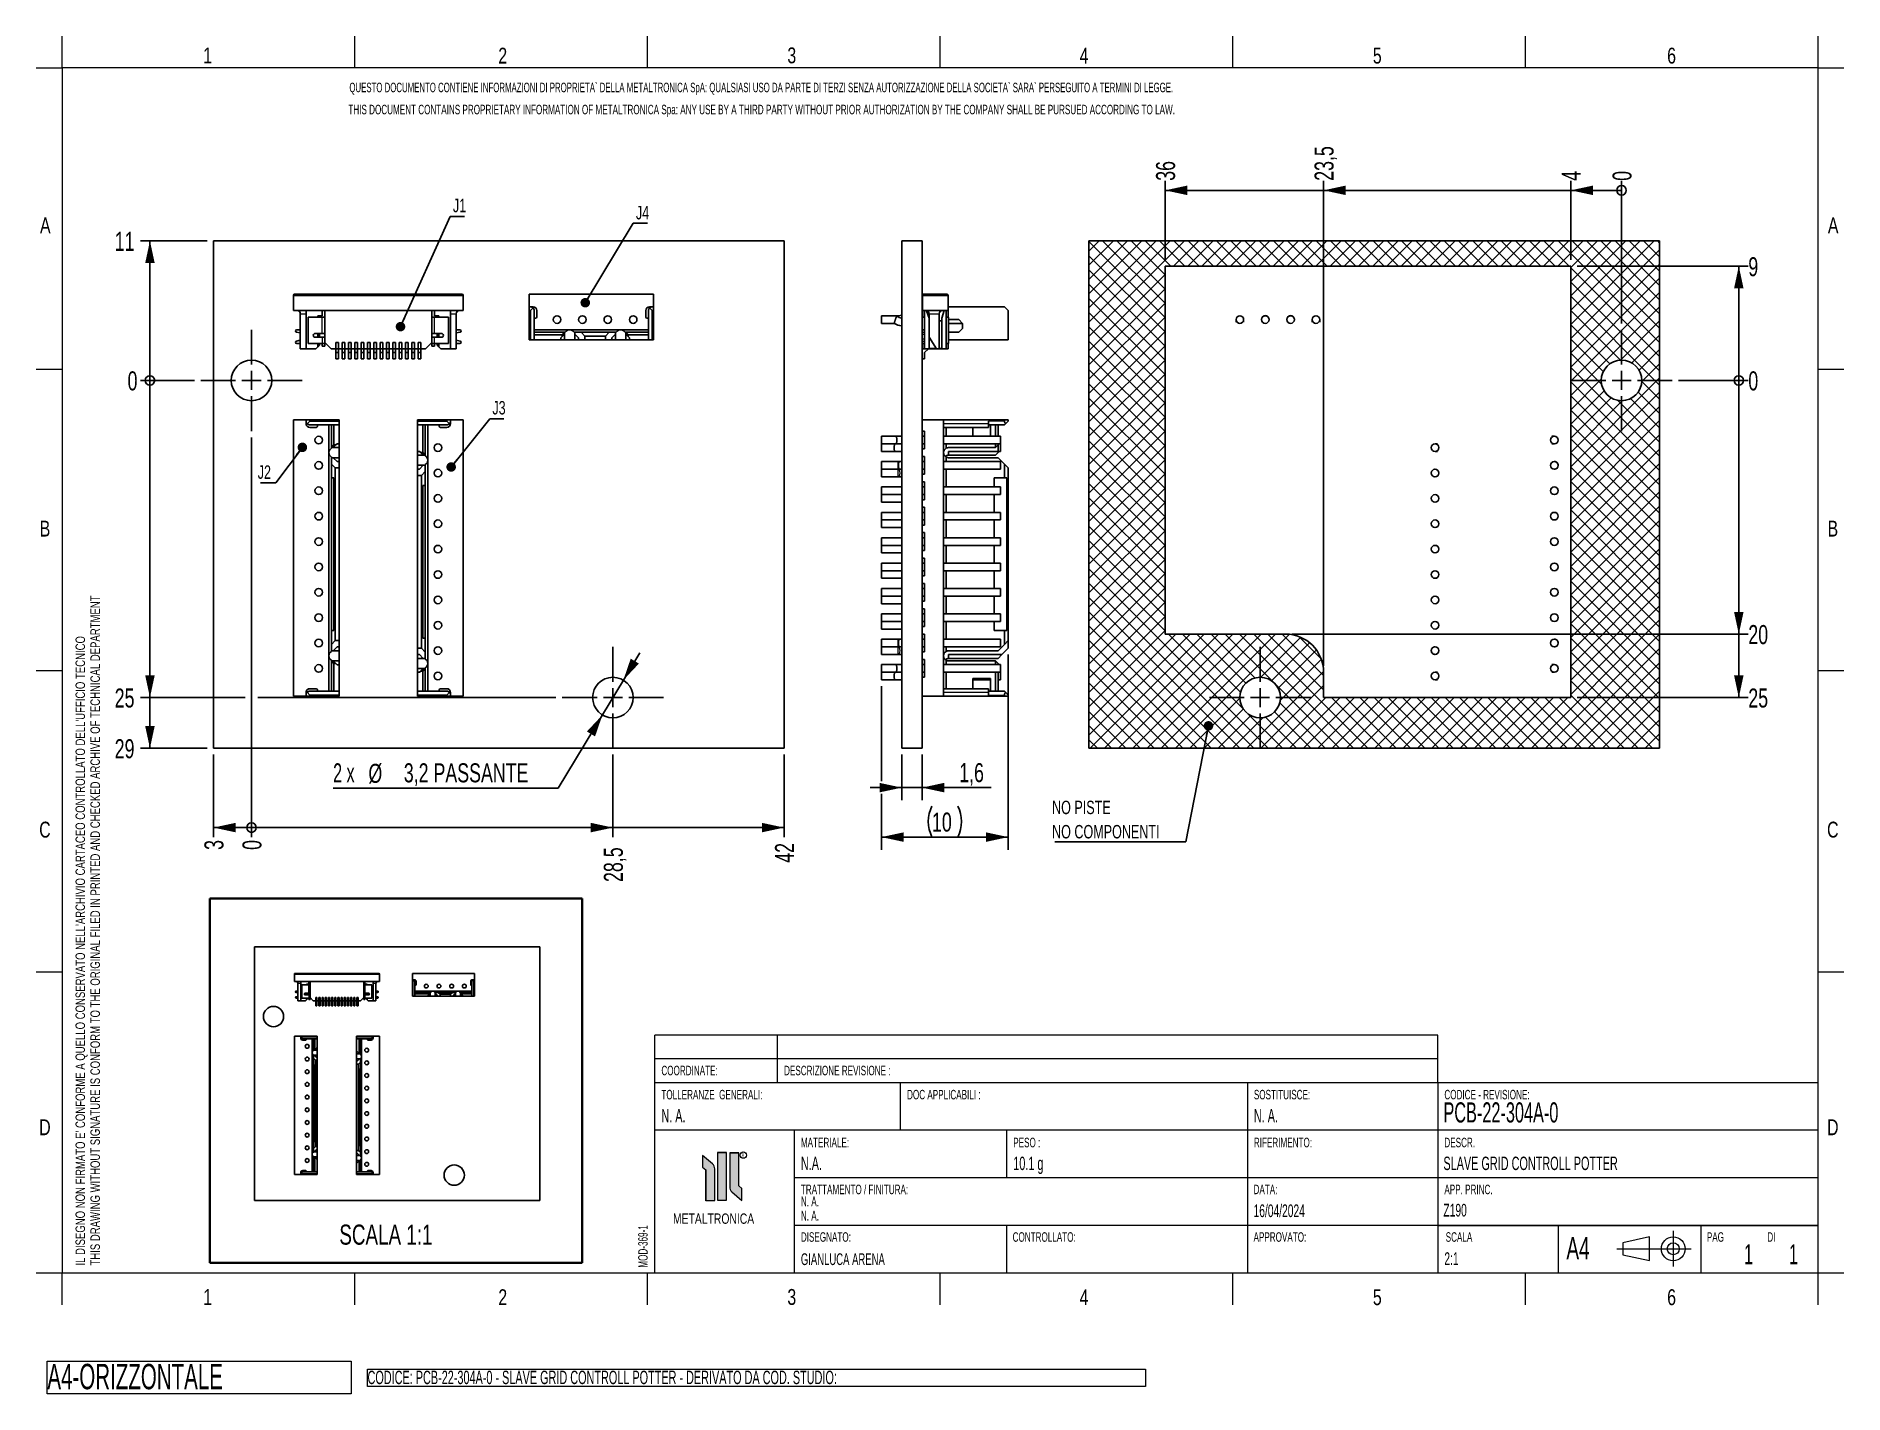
# Paper-space layout 'Sheet1' of a CAD drawing. Header units: millimetres. Extents: x 5 to 290, y -10 to 204.
import ezdxf

# ---------------------------------------------------------------- set-up
doc = ezdxf.new("R2010")
doc.units = ezdxf.units.MM
for name, color, linetype in [('NOTE', 7, 'Continuous'), ('QUOTE_-_DIAMETRO', 7, 'Continuous'), ('QUOTE_-_LINEARE', 7, 'Continuous'), ('QUOTE_-_ORDINATA', 7, 'Continuous'), ('TACCHE_DI_CENTRATURA', 7, 'Continuous')]:
    doc.layers.add(name, color=color, linetype=linetype)
doc.styles.add('SLDTEXTSTYLE0', font='TXT', dxfattribs={"width": 0.615211})
doc.styles.add('SLDTEXTSTYLE1', font='TXT', dxfattribs={"width": 0.638186})
doc.styles.add('SLDTEXTSTYLE2', font='TXT', dxfattribs={"width": 0.75})
doc.styles.add('SLDTEXTSTYLE3', font='TXT', dxfattribs={"width": 0.605})
doc.styles.add('SLDTEXTSTYLE4', font='TXT', dxfattribs={"width": 0.7})
doc.styles.add('SLDTEXTSTYLE5', font='TXT', dxfattribs={"width": 0.633333})
doc.dimstyles.new('SLDDIMSTYLE0', dxfattribs={"dimtxt": 3, "dimasz": 0.5, "dimexe": 0, "dimexo": 0.0625, "dimgap": 0.75, "dimtad": 0, "dimtih": 1, "dimtoh": 1, "dimdec": 0, "dimlfac": 0.5, "dimrnd": 1e-09, "dimdsep": 46, "dimtxsty": 'SLDTEXTSTYLE4', "dimblk1": 'ORIGIN', "dimblk2": 'ORIGIN', "dimsah": 1, "dimcen": 0.09, "dimadec": 0, "dimazin": 2, "dimtfac": 1, "dimtdec": 3, "dimtofl": 0, "dimtmove": 0, "dimatfit": 3, "dimldrblk": 'ORIGIN', "dimfxl": 1, "dimfrac": 2, "dimtolj": 1, "dimtzin": 12, "dimarcsym": 0})
doc.dimstyles.new('SLDDIMSTYLE1', dxfattribs={"dimtxt": 3, "dimasz": 3.5, "dimexe": 0, "dimexo": 0.0625, "dimgap": 0.75, "dimtad": 0, "dimtih": 1, "dimtoh": 1, "dimdec": 1, "dimlfac": 0.5, "dimrnd": 1e-09, "dimzin": 12, "dimdsep": 46, "dimtxsty": 'SLDTEXTSTYLE4', "dimsah": 1, "dimcen": 0.09, "dimadec": 0, "dimazin": 3, "dimtfac": 1, "dimtdec": 3, "dimtofl": 0, "dimtmove": 0, "dimatfit": 3, "dimfxl": 1, "dimfrac": 2, "dimtolj": 1, "dimtzin": 12, "dimarcsym": 0})
doc.dimstyles.new('SLDDIMSTYLE2', dxfattribs={"dimtxt": 3, "dimasz": 3.5, "dimexe": 0, "dimexo": 0.0625, "dimgap": 0.75, "dimtad": 0, "dimtih": 1, "dimtoh": 1, "dimdec": 1, "dimlfac": 0.5, "dimrnd": 1e-09, "dimzin": 12, "dimdsep": 46, "dimtxsty": 'SLDTEXTSTYLE4', "dimsah": 1, "dimcen": 0, "dimadec": 0, "dimazin": 3, "dimtfac": 1, "dimtdec": 3, "dimtmove": 0, "dimatfit": 3, "dimfxl": 1, "dimfrac": 2, "dimtolj": 1, "dimtzin": 12, "dimarcsym": 0})
doc.dimstyles.new('SLDDIMSTYLE3', dxfattribs={"dimtxt": 0.18, "dimasz": 1.5, "dimexe": 0, "dimexo": 0.0625, "dimgap": 0, "dimtad": 0, "dimtih": 1, "dimtoh": 1, "dimdec": 0, "dimrnd": 1e-09, "dimzin": 0, "dimdsep": 46, "dimtxsty": 'Standard', "dimblk1": 'DOT', "dimblk2": 'DOT', "dimsah": 1, "dimcen": 0.09, "dimadec": 0, "dimazin": 0, "dimtfac": 1.5, "dimtdec": 0, "dimtofl": 0, "dimtmove": 0, "dimatfit": 3, "dimldrblk": 'DOT', "dimfxl": 1, "dimfrac": 2, "dimtolj": 1, "dimtzin": 0, "dimarcsym": 0})
doc.dimstyles.new('SLDDIMSTYLE4', dxfattribs={"dimtxt": 3, "dimasz": 3.5, "dimexe": 0, "dimexo": 0.0625, "dimgap": 0.75, "dimtad": 1, "dimdec": 1, "dimlfac": 0.5, "dimrnd": 1e-09, "dimzin": 12, "dimdsep": 46, "dimtxsty": 'SLDTEXTSTYLE4', "dimsah": 1, "dimcen": 0.09, "dimadec": 0, "dimazin": 3, "dimtfac": 1, "dimtdec": 3, "dimtmove": 0, "dimatfit": 0, "dimfxl": 1, "dimfrac": 2, "dimtolj": 1, "dimtzin": 12, "dimarcsym": 0})
doc.dimstyles.new('SLDDIMSTYLE5', dxfattribs={"dimtxt": 3, "dimasz": 3.5, "dimexe": 0, "dimexo": 0.0625, "dimgap": 0.75, "dimtad": 1, "dimdec": 1, "dimlfac": 0.5, "dimrnd": 1e-09, "dimzin": 12, "dimdsep": 46, "dimtxsty": 'SLDTEXTSTYLE4', "dimsah": 1, "dimcen": 0.09, "dimadec": 0, "dimazin": 3, "dimtfac": 1, "dimtdec": 3, "dimtofl": 0, "dimtmove": 0, "dimatfit": 3, "dimfxl": 1, "dimfrac": 2, "dimtolj": 1, "dimtzin": 12, "dimarcsym": 0})

psp = doc.layouts.new('Sheet1')

# ---------------------------------------------------------------- texts
at = {"color": 7, "linetype": 'Continuous', "lineweight": 0, "attachment_point": 1, "style": 'SLDTEXTSTYLE3'}
for s, insert, char_height in [('N. A.', (103.85, 35.16), 2.117), ('PCB-22-304A-0', (227.2, 36.22), 3.175), ('2:1', (227.35, 12.58), 2), ('1', (274.62, 13.86), 3.17), ('1', (281.7, 13.86), 3.17)]:
    psp.add_mtext(s, dxfattribs=dict(at, insert=insert, char_height=char_height))
at = {"color": 250, "linetype": 'Continuous', "lineweight": 0, "true_color": 0x191924, "attachment_point": 1, "style": 'SLDTEXTSTYLE3'}
for s, insert, char_height in [('N. A.', (197.3, 35.16), 2.117), ('N.A.', (125.85, 27.66), 2.117), ('10.1 g', (159.35, 27.66), 2.117), ('SLAVE GRID CONTROLL POTTER', (227.2, 27.66), 2.1167), ('N. A.', (125.85, 21.4), 1.587), ('16/04/2024', (197.25, 20.13), 2), ('Z190', (227.2, 20.22), 2), ('N. A.', (125.85, 19.15), 1.587), ('GIANLUCA ARENA', (125.85, 12.42), 1.8521)]:
    psp.add_mtext(s, dxfattribs=dict(at, insert=insert, char_height=char_height))
at = {"layer": 'NOTE', "color": 7, "insert": (53.05, 16.95), "char_height": 3.175, "attachment_point": 1, "style": 'SLDTEXTSTYLE4'}
psp.add_mtext('SCALA 1:1', dxfattribs=at)

# ---------------------------------------------------------------- blocks, each defined once
blk = doc.blocks.new('SW_NOTE_0')
at = {"color": 0, "linetype": 'Continuous', "lineweight": 18, "insert": (0, 1.93), "char_height": 1.5, "attachment_point": 1, "style": 'SLDTEXTSTYLE0'}
blk.add_mtext('QUESTO DOCUMENTO CONTIENE INFORMAZIONI DI PROPRIETA` DELLA METALTRONICA SpA: QUALSIASI USO DA PARTE DI TERZI SENZA AUTORIZZAZIONE DELLA SOCIETA` SARA` PERSEGUITO A TERMINI DI LEGGE.', dxfattribs=at)
blk = doc.blocks.new('SW_NOTE_0_1')
at = {"color": 0, "linetype": 'Continuous', "lineweight": 18, "insert": (0, 1.93), "char_height": 1.5, "attachment_point": 1, "style": 'SLDTEXTSTYLE1'}
blk.add_mtext('THIS DOCUMENT CONTAINS PROPRIETARY INFORMATION OF METALTRONICA Spa: ANY USE BY A THIRD PARTY WITHOUT PRIOR AUTHORIZATION BY THE COMPANY SHALL BE PURSUED ACCORDING TO LAW.', dxfattribs=at)
blk = doc.blocks.new('SW_NOTE_0_2')
at = {"color": 0, "linetype": 'Continuous', "lineweight": 18, "insert": (-1.93, 0), "char_height": 1.5, "attachment_point": 1, "rotation": 90, "style": 'SLDTEXTSTYLE2'}
blk.add_mtext("IL DISEGNO NON FIRMATO E' CONFORME A QUELLO CONSERVATO NELL'ARCHIVIO CARTACEO CONTROLLATO DELL'UFFICIO TECNICO", dxfattribs=at)
blk = doc.blocks.new('SW_NOTE_0_3')
at = {"color": 0, "linetype": 'Continuous', "lineweight": 18, "insert": (-1.93, 0), "char_height": 1.5, "attachment_point": 1, "rotation": 90, "style": 'SLDTEXTSTYLE2'}
blk.add_mtext('THIS DRAWING WITHOUT SIGNATURE IS CONFORM TO THE ORIGINAL FILED IN PRINTED AND CHECKED ARCHIVE OF TECHNICAL DEPARTMENT', dxfattribs=at)
blk = doc.blocks.new('SW_NOTE_0_4')
at = {"color": 0, "linetype": 'Continuous', "lineweight": 18, "insert": (0, 3.22), "char_height": 2.5, "attachment_point": 1, "style": 'SLDTEXTSTYLE2'}
blk.add_mtext('1', dxfattribs=at)
blk = doc.blocks.new('SW_NOTE_0_5')
at = {"color": 0, "linetype": 'Continuous', "lineweight": 18, "insert": (0, 3.22), "char_height": 2.5, "attachment_point": 1, "style": 'SLDTEXTSTYLE2'}
blk.add_mtext('2', dxfattribs=at)
blk = doc.blocks.new('SW_NOTE_0_6')
at = {"color": 0, "linetype": 'Continuous', "lineweight": 18, "insert": (0, 3.22), "char_height": 2.5, "attachment_point": 1, "style": 'SLDTEXTSTYLE2'}
blk.add_mtext('3', dxfattribs=at)
blk = doc.blocks.new('SW_NOTE_0_7')
at = {"color": 0, "linetype": 'Continuous', "lineweight": 18, "insert": (0, 3.22), "char_height": 2.5, "attachment_point": 1, "style": 'SLDTEXTSTYLE2'}
blk.add_mtext('4', dxfattribs=at)
blk = doc.blocks.new('SW_NOTE_0_8')
at = {"color": 0, "linetype": 'Continuous', "lineweight": 18, "insert": (0, 3.22), "char_height": 2.5, "attachment_point": 1, "style": 'SLDTEXTSTYLE2'}
blk.add_mtext('C', dxfattribs=at)
blk = doc.blocks.new('SW_NOTE_0_9')
at = {"color": 0, "linetype": 'Continuous', "lineweight": 18, "insert": (0, 3.22), "char_height": 2.5, "attachment_point": 1, "style": 'SLDTEXTSTYLE2'}
blk.add_mtext('B', dxfattribs=at)
blk = doc.blocks.new('SW_NOTE_0_10')
at = {"color": 0, "linetype": 'Continuous', "lineweight": 18, "insert": (0, 3.22), "char_height": 2.5, "attachment_point": 1, "style": 'SLDTEXTSTYLE2'}
blk.add_mtext('A', dxfattribs=at)
blk = doc.blocks.new('SW_NOTE_0_11')
at = {"color": 0, "linetype": 'Continuous', "lineweight": 18, "insert": (0, 3.22), "char_height": 2.5, "attachment_point": 1, "style": 'SLDTEXTSTYLE2'}
blk.add_mtext('D', dxfattribs=at)
blk = doc.blocks.new('SW_NOTE_0_12')
at = {"color": 0, "linetype": 'Continuous', "lineweight": 18, "insert": (0, 3.22), "char_height": 2.5, "attachment_point": 1, "style": 'SLDTEXTSTYLE2'}
blk.add_mtext('5', dxfattribs=at)
blk = doc.blocks.new('SW_NOTE_0_13')
at = {"color": 0, "linetype": 'Continuous', "lineweight": 18, "insert": (0, 3.22), "char_height": 2.5, "attachment_point": 1, "style": 'SLDTEXTSTYLE2'}
blk.add_mtext('6', dxfattribs=at)
blk = doc.blocks.new('SW_NOTE_0_14')
at = {"color": 0, "linetype": 'Continuous', "lineweight": 18, "insert": (0, 3.22), "char_height": 2.5, "attachment_point": 1, "style": 'SLDTEXTSTYLE2'}
blk.add_mtext('1', dxfattribs=at)
blk = doc.blocks.new('SW_NOTE_0_15')
at = {"color": 0, "linetype": 'Continuous', "lineweight": 18, "insert": (0, 3.22), "char_height": 2.5, "attachment_point": 1, "style": 'SLDTEXTSTYLE2'}
blk.add_mtext('2', dxfattribs=at)
blk = doc.blocks.new('SW_NOTE_0_16')
at = {"color": 0, "linetype": 'Continuous', "lineweight": 18, "insert": (0, 3.22), "char_height": 2.5, "attachment_point": 1, "style": 'SLDTEXTSTYLE2'}
blk.add_mtext('3', dxfattribs=at)
blk = doc.blocks.new('SW_NOTE_0_17')
at = {"color": 0, "linetype": 'Continuous', "lineweight": 18, "insert": (0, 3.22), "char_height": 2.5, "attachment_point": 1, "style": 'SLDTEXTSTYLE2'}
blk.add_mtext('4', dxfattribs=at)
blk = doc.blocks.new('SW_NOTE_0_18')
at = {"color": 0, "linetype": 'Continuous', "lineweight": 18, "insert": (0, 3.22), "char_height": 2.5, "attachment_point": 1, "style": 'SLDTEXTSTYLE2'}
blk.add_mtext('5', dxfattribs=at)
blk = doc.blocks.new('SW_NOTE_0_19')
at = {"color": 0, "linetype": 'Continuous', "lineweight": 18, "insert": (0, 3.22), "char_height": 2.5, "attachment_point": 1, "style": 'SLDTEXTSTYLE2'}
blk.add_mtext('6', dxfattribs=at)
blk = doc.blocks.new('SW_NOTE_0_20')
at = {"color": 0, "linetype": 'Continuous', "lineweight": 18, "insert": (0, 3.22), "char_height": 2.5, "attachment_point": 1, "style": 'SLDTEXTSTYLE2'}
blk.add_mtext('C', dxfattribs=at)
blk = doc.blocks.new('SW_NOTE_0_21')
at = {"color": 0, "linetype": 'Continuous', "lineweight": 18, "insert": (0, 3.22), "char_height": 2.5, "attachment_point": 1, "style": 'SLDTEXTSTYLE2'}
blk.add_mtext('B', dxfattribs=at)
blk = doc.blocks.new('SW_NOTE_0_22')
at = {"color": 0, "linetype": 'Continuous', "lineweight": 18, "insert": (0, 3.22), "char_height": 2.5, "attachment_point": 1, "style": 'SLDTEXTSTYLE2'}
blk.add_mtext('A', dxfattribs=at)
blk = doc.blocks.new('SW_NOTE_0_23')
at = {"color": 0, "linetype": 'Continuous', "lineweight": 18, "insert": (0, 3.22), "char_height": 2.5, "attachment_point": 1, "style": 'SLDTEXTSTYLE2'}
blk.add_mtext('D', dxfattribs=at)
blk = doc.blocks.new('SW_NOTE_0_24')
at = {"color": 0, "linetype": 'Continuous', "lineweight": 18, "insert": (-1.93, 0), "char_height": 1.5, "attachment_point": 1, "rotation": 90, "style": 'SLDTEXTSTYLE1'}
blk.add_mtext('MOD-369-1', dxfattribs=at)
blk = doc.blocks.new('SW_NOTE_0_25')
at = {"color": 0, "linetype": 'Continuous', "lineweight": 18, "insert": (0, 1.93), "char_height": 1.5, "attachment_point": 1, "style": 'SLDTEXTSTYLE1'}
blk.add_mtext('MATERIALE:', dxfattribs=at)
blk = doc.blocks.new('SW_NOTE_0_26')
at = {"color": 0, "linetype": 'Continuous', "lineweight": 18, "insert": (0, 1.93), "char_height": 1.5, "attachment_point": 1, "style": 'SLDTEXTSTYLE1'}
blk.add_mtext('TOLLERANZE  GENERALI:', dxfattribs=at)
blk = doc.blocks.new('SW_NOTE_0_27')
at = {"color": 0, "linetype": 'Continuous', "lineweight": 18, "insert": (0, 1.93), "char_height": 1.5, "attachment_point": 1, "style": 'SLDTEXTSTYLE1'}
blk.add_mtext('CONTROLLATO:', dxfattribs=at)
blk = doc.blocks.new('SW_NOTE_0_28')
at = {"color": 0, "linetype": 'Continuous', "lineweight": 18, "insert": (0, 1.93), "char_height": 1.5, "attachment_point": 1, "style": 'SLDTEXTSTYLE1'}
blk.add_mtext('DISEGNATO:', dxfattribs=at)
blk = doc.blocks.new('SW_NOTE_0_29')
at = {"color": 0, "linetype": 'Continuous', "lineweight": 18, "insert": (0, 1.93), "char_height": 1.5, "attachment_point": 1, "style": 'SLDTEXTSTYLE1'}
blk.add_mtext('DATA:', dxfattribs=at)
blk = doc.blocks.new('SW_NOTE_0_30')
at = {"color": 0, "linetype": 'Continuous', "lineweight": 18, "insert": (0, 1.93), "char_height": 1.5, "attachment_point": 1, "style": 'SLDTEXTSTYLE1'}
blk.add_mtext('CODICE - REVISIONE:', dxfattribs=at)
blk = doc.blocks.new('SW_NOTE_0_31')
at = {"color": 0, "linetype": 'Continuous', "lineweight": 18, "insert": (0, 1.93), "char_height": 1.5, "attachment_point": 1, "style": 'SLDTEXTSTYLE1'}
blk.add_mtext('DESCR.', dxfattribs=at)
blk = doc.blocks.new('SW_NOTE_0_32')
at = {"color": 0, "linetype": 'Continuous', "lineweight": 18, "insert": (0, 1.93), "char_height": 1.5, "attachment_point": 1, "style": 'SLDTEXTSTYLE1'}
blk.add_mtext('APP. PRINC.', dxfattribs=at)
blk = doc.blocks.new('SW_NOTE_0_33')
at = {"color": 0, "linetype": 'Continuous', "lineweight": 18, "insert": (0, 1.93), "char_height": 1.5, "attachment_point": 1, "style": 'SLDTEXTSTYLE1'}
blk.add_mtext('RIFERIMENTO:', dxfattribs=at)
blk = doc.blocks.new('SW_NOTE_0_34')
at = {"color": 0, "linetype": 'Continuous', "lineweight": 18, "insert": (0, 1.93), "char_height": 1.5, "attachment_point": 1, "style": 'SLDTEXTSTYLE1'}
blk.add_mtext('PESO :', dxfattribs=at)
blk = doc.blocks.new('SW_NOTE_0_35')
at = {"color": 0, "linetype": 'Continuous', "lineweight": 18, "insert": (0, 1.93), "char_height": 1.5, "attachment_point": 1, "style": 'SLDTEXTSTYLE1'}
blk.add_mtext('SCALA', dxfattribs=at)
blk = doc.blocks.new('SW_NOTE_0_36')
at = {"color": 0, "linetype": 'Continuous', "lineweight": 18, "insert": (0, 1.93), "char_height": 1.5, "attachment_point": 1, "style": 'SLDTEXTSTYLE1'}
blk.add_mtext('PAG', dxfattribs=at)
blk = doc.blocks.new('SW_NOTE_0_37')
at = {"color": 0, "linetype": 'Continuous', "lineweight": 18, "insert": (0, 1.93), "char_height": 1.5, "attachment_point": 1, "style": 'SLDTEXTSTYLE1'}
blk.add_mtext('DI', dxfattribs=at)
blk = doc.blocks.new('SW_NOTE_0_38')
at = {"color": 0, "linetype": 'Continuous', "lineweight": 18, "insert": (0, 1.93), "char_height": 1.5, "attachment_point": 1, "style": 'SLDTEXTSTYLE1'}
blk.add_mtext('COORDINATE:', dxfattribs=at)
blk = doc.blocks.new('SW_NOTE_0_39')
at = {"color": 0, "linetype": 'Continuous', "lineweight": 18, "insert": (0, 1.93), "char_height": 1.5, "attachment_point": 1, "style": 'SLDTEXTSTYLE1'}
blk.add_mtext('DESCRIZIONE REVISIONE :', dxfattribs=at)
blk = doc.blocks.new('SW_NOTE_0_40')
at = {"color": 0, "linetype": 'Continuous', "lineweight": 18, "insert": (0, 4.51), "char_height": 3.5, "attachment_point": 1, "style": 'SLDTEXTSTYLE1'}
blk.add_mtext('A4', dxfattribs=at)
blk = doc.blocks.new('SW_NOTE_0_41')
at = {"color": 0, "linetype": 'Continuous', "lineweight": 18, "insert": (0, 1.93), "char_height": 1.5, "attachment_point": 1, "style": 'SLDTEXTSTYLE1'}
blk.add_mtext('DOC APPLICABILI :', dxfattribs=at)
blk = doc.blocks.new('SW_NOTE_0_42')
at = {"color": 0, "linetype": 'Continuous', "lineweight": 18, "insert": (0, 1.93), "char_height": 1.5, "attachment_point": 1, "style": 'SLDTEXTSTYLE1'}
blk.add_mtext('APPROVATO:', dxfattribs=at)
blk = doc.blocks.new('SW_NOTE_0_43')
at = {"color": 0, "linetype": 'Continuous', "lineweight": 18, "insert": (0, 1.93), "char_height": 1.5, "attachment_point": 1, "style": 'SLDTEXTSTYLE1'}
blk.add_mtext('SOSTITUISCE:', dxfattribs=at)
blk = doc.blocks.new('SW_NOTE_0_44')
at = {"color": 0, "linetype": 'Continuous', "lineweight": 18, "insert": (0, 1.93), "char_height": 1.5, "attachment_point": 1, "style": 'SLDTEXTSTYLE1'}
blk.add_mtext('TRATTAMENTO / FINITURA:', dxfattribs=at)
blk = doc.blocks.new('SW_NOTE_0_45')
at = {"color": 0, "linetype": 'Continuous', "lineweight": 18, "insert": (0, 2.1), "char_height": 1.63, "attachment_point": 1, "style": 'SLDTEXTSTYLE2'}
blk.add_mtext('METALTRONICA', dxfattribs=at)
blk = doc.blocks.new('SW_NOTE_0_46')
at = {"color": 0, "linetype": 'Continuous', "lineweight": 18, "insert": (0, 0.67), "char_height": 0.522, "attachment_point": 1, "style": 'SLDTEXTSTYLE1'}
blk.add_mtext('R', dxfattribs=at)
blk = doc.blocks.new('SE')
at = {"color": 250, "linetype": 'Continuous', "lineweight": 18, "true_color": 0x191924}
for p, q in [((9.33, 199.32), (9.33, 204.32)), ((55.49, 199.32), (55.49, 204.32)), ((101.65, 199.32), (101.65, 204.32)), ((147.81, 199.32), (147.81, 204.32)), ((193.97, 199.32), (193.97, 204.32)), ((240.13, 199.32), (240.13, 204.32)), ((286.29, 199.32), (286.29, 204.32)), ((5.23, 199.32), (9.31, 199.32)), ((9.31, 199.32), (9.31, 9.32)), ((286.31, 199.32), (9.31, 199.32)), ((286.31, 9.32), (286.31, 199.32)), ((286.31, 199.32), (290.36, 199.32)), ((5.23, 151.82), (9.31, 151.82)), ((286.31, 151.82), (290.36, 151.82)), ((5.23, 104.32), (9.31, 104.32)), ((286.31, 104.32), (290.36, 104.32)), ((5.23, 56.82), (9.31, 56.82)), ((286.31, 56.82), (290.36, 56.82)), ((226.31, 46.82), (102.81, 46.82)), ((102.81, 39.32), (102.81, 46.82)), ((122.19, 39.32), (122.19, 46.82)), ((226.31, 39.32), (226.31, 46.82)), ((226.31, 43.07), (102.81, 43.07)), ((102.81, 9.32), (102.81, 39.32)), ((286.31, 39.32), (102.81, 39.32)), ((141.56, 31.82), (141.56, 39.32)), ((196.31, 39.32), (196.31, 9.32)), ((226.31, 39.32), (226.31, 9.32)), ((286.31, 9.32), (286.31, 39.32)), ((286.31, 9.32), (286.31, 39.32)), ((286.31, 31.82), (102.81, 31.82)), ((124.81, 31.82), (124.81, 9.32)), ((158.31, 31.82), (158.31, 24.32)), ((112.72, 28.29), (114.12, 28.29)), ((114.63, 28.28), (116.04, 28.28)), ((110.85, 20.69), (110.85, 25.52)), ((286.31, 24.32), (124.81, 24.32)), ((286.31, 16.82), (124.81, 16.82)), ((158.31, 16.82), (158.31, 9.32)), ((226.31, 16.82), (286.31, 16.82)), ((245.31, 16.82), (245.31, 9.32)), ((259.7, 15.01), (255.48, 14.07)), ((259.7, 11.26), (259.7, 15.01)), ((263.45, 15.95), (263.45, 10.32)), ((267.81, 16.82), (267.81, 9.32)), ((254.55, 13.13), (266.27, 13.13)), ((255.48, 14.07), (255.48, 12.2)), ((255.48, 12.2), (259.7, 11.26)), ((5.23, 9.32), (9.31, 9.32)), ((9.31, 9.32), (286.31, 9.32)), ((9.31, 4.32), (9.31, 9.32)), ((55.51, 4.32), (55.51, 9.32)), ((101.67, 4.32), (101.67, 9.32)), ((102.81, 9.32), (286.31, 9.32)), ((102.81, 9.32), (286.31, 9.32)), ((147.83, 4.32), (147.83, 9.32)), ((193.99, 4.32), (193.99, 9.32)), ((240.15, 4.32), (240.15, 9.32)), ((286.31, 9.32), (290.36, 9.32)), ((286.31, 4.32), (286.31, 9.32))]:
    blk.add_line(p, q, dxfattribs=at)
for centre, radius in [((116.77, 27.9), 0.5), ((263.45, 13.13), 1.88), ((263.45, 13.13), 0.938)]:
    blk.add_circle(centre, radius, dxfattribs=at)
at = {"color": 7, "linetype": 'Continuous', "lineweight": 18}
for name, p in [('SW_NOTE_0_14', (31.58, 199.31)), ('SW_NOTE_0_15', (78.13, 199.28)), ('SW_NOTE_0_16', (123.72, 199.32)), ('SW_NOTE_0_17', (169.82, 199.28)), ('SW_NOTE_0_18', (216.07, 199.28)), ('SW_NOTE_0_19', (262.49, 199.28)), ('SW_NOTE_0', (54.64, 195.05)), ('SW_NOTE_0_1', (54.48, 191.57)), ('SW_NOTE_0_10', (5.84, 172.51)), ('SW_NOTE_0_22', (287.84, 172.51)), ('SW_NOTE_0_9', (5.79, 124.71)), ('SW_NOTE_0_21', (287.79, 124.71)), ('SW_NOTE_0_3', (15.72, 10.49)), ('SW_NOTE_0_2', (13.37, 10.49)), ('SW_NOTE_0_8', (5.71, 77.25)), ('SW_NOTE_0_20', (287.71, 77.25)), ('SW_NOTE_0_38', (103.85, 40.06)), ('SW_NOTE_0_39', (123.2, 40.06)), ('SW_NOTE_0_26', (103.85, 36.26)), ('SW_NOTE_0_41', (142.6, 36.26)), ('SW_NOTE_0_43', (197.3, 36.26)), ('SW_NOTE_0_30', (227.35, 36.26)), ('SW_NOTE_0_11', (5.71, 30.32)), ('SW_NOTE_0_23', (287.71, 30.32)), ('SW_NOTE_0_25', (125.85, 28.71)), ('SW_NOTE_0_34', (159.35, 28.71)), ('SW_NOTE_0_33', (197.3, 28.71)), ('SW_NOTE_0_31', (227.35, 28.71)), ('SW_NOTE_0_46', (116.53, 27.49)), ('SW_NOTE_0_44', (125.85, 21.31)), ('SW_NOTE_0_29', (197.25, 21.31)), ('SW_NOTE_0_32', (227.35, 21.31)), ('SW_NOTE_0_45', (105.68, 16.6)), ('SW_NOTE_0_24', (102.12, 10.16)), ('SW_NOTE_0_28', (125.85, 13.81)), ('SW_NOTE_0_27', (159.25, 13.81)), ('SW_NOTE_0_42', (197.25, 13.81)), ('SW_NOTE_0_35', (227.56, 13.81)), ('SW_NOTE_0_40', (246.6, 10.47)), ('SW_NOTE_0_36', (268.75, 13.81)), ('SW_NOTE_0_37', (278.29, 13.81)), ('SW_NOTE_0_4', (31.58, 3.56)), ('SW_NOTE_0_5', (78.13, 3.53)), ('SW_NOTE_0_6', (123.72, 3.57)), ('SW_NOTE_0_7', (169.82, 3.53)), ('SW_NOTE_0_12', (216.07, 3.53)), ('SW_NOTE_0_13', (262.49, 3.53))]:
    blk.add_blockref(name, p, dxfattribs=at)
blk = doc.blocks.new('SW_NOTE_0_47')
at = {"color": 0, "linetype": 'Continuous', "lineweight": 0}
for p, q in [((-0.05, 0.43), (-0.05, 5.6)), ((-0.05, 5.6), (47.9, 5.6)), ((47.9, 5.6), (47.9, 0.43)), ((47.9, 0.43), (-0.05, 0.43))]:
    blk.add_line(p, q, dxfattribs=at)
at = {"color": 0, "linetype": 'Continuous', "lineweight": 0, "insert": (0, 5.16), "char_height": 4, "attachment_point": 1, "style": 'SLDTEXTSTYLE3'}
blk.add_mtext('A4-ORIZZONTALE', dxfattribs=at)
blk = doc.blocks.new('SW_NOTE_0_48')
at = {"color": 0, "linetype": 'Continuous', "lineweight": 0}
for p, q in [((-0.01, 0.22), (-0.01, 2.98)), ((-0.01, 2.98), (122.71, 2.98)), ((122.71, 2.98), (122.71, 0.22)), ((122.71, 0.22), (-0.01, 0.22))]:
    blk.add_line(p, q, dxfattribs=at)
at = {"color": 0, "linetype": 'Continuous', "lineweight": 0, "insert": (0, 2.73), "char_height": 2.1167, "attachment_point": 1, "style": 'SLDTEXTSTYLE3'}
blk.add_mtext('CODICE: PCB-22-304A-0 - SLAVE GRID CONTROLL POTTER - DERIVATO DA COD. STUDIO:', dxfattribs=at)
blk = doc.blocks.new('_Origin')
at = {"color": 0, "linetype": 'ByBlock', "lineweight": -2}
blk.add_line((0, 0), (-1, 0), dxfattribs=at)
blk.add_circle((0, 0), 0.5, dxfattribs=at)
blk = doc.blocks.new('_D')
at = {"layer": 'QUOTE_-_ORDINATA'}
blk.add_line((30.2, 150.04), (21.68, 150.04), dxfattribs=at)
at = {"layer": 'QUOTE_-_ORDINATA', "xscale": 1.5, "yscale": 1.5}
blk.add_blockref('_Origin', (23.18, 150.04), dxfattribs=at)
at = {"layer": 'QUOTE_-_ORDINATA', "insert": (19.65, 151.47), "char_height": 3, "attachment_point": 1, "style": 'SLDTEXTSTYLE4'}
blk.add_mtext('0', dxfattribs=at)
blk = doc.blocks.new('_D_1')
at = {"layer": 'QUOTE_-_ORDINATA', "color": 7}
for p, q in [((23.18, 150.04), (23.18, 100.04)), ((38.2, 100.04), (21.68, 100.04)), ((87.2, 100.04), (40.2, 100.04))]:
    blk.add_line(p, q, dxfattribs=at)
blk.add_solid([(23.18, 100.04), (23.93, 103.54), (22.43, 103.54)], dxfattribs=at)
at = {"layer": 'QUOTE_-_ORDINATA', "color": 7, "insert": (17.62, 101.47), "char_height": 3, "attachment_point": 1, "style": 'SLDTEXTSTYLE4'}
blk.add_mtext('25', dxfattribs=at)
blk = doc.blocks.new('_D_2')
at = {"layer": 'QUOTE_-_ORDINATA', "color": 7}
for p, q in [((23.18, 100.04), (23.18, 92.04)), ((32.2, 92.04), (21.68, 92.04))]:
    blk.add_line(p, q, dxfattribs=at)
blk.add_solid([(23.18, 92.04), (23.93, 95.54), (22.43, 95.54)], dxfattribs=at)
at = {"layer": 'QUOTE_-_ORDINATA', "color": 7, "insert": (17.62, 93.47), "char_height": 3, "attachment_point": 1, "style": 'SLDTEXTSTYLE4'}
blk.add_mtext('29', dxfattribs=at)
blk = doc.blocks.new('_D_3')
at = {"layer": 'QUOTE_-_ORDINATA', "color": 7}
for p, q in [((32.2, 172.04), (21.68, 172.04)), ((23.18, 150.04), (23.18, 172.04))]:
    blk.add_line(p, q, dxfattribs=at)
blk.add_solid([(23.18, 172.04), (22.43, 168.54), (23.93, 168.54)], dxfattribs=at)
at = {"layer": 'QUOTE_-_ORDINATA', "color": 7, "insert": (17.62, 173.47), "char_height": 3, "attachment_point": 1, "style": 'SLDTEXTSTYLE4'}
blk.add_mtext('11', dxfattribs=at)
blk = doc.blocks.new('_D_4')
at = {"layer": 'QUOTE_-_ORDINATA'}
blk.add_line((39.2, 141.04), (39.2, 78.04), dxfattribs=at)
at = {"layer": 'QUOTE_-_ORDINATA', "xscale": 1.5, "yscale": 1.5}
blk.add_blockref('_Origin', (39.2, 79.54), dxfattribs=at)
at = {"layer": 'QUOTE_-_ORDINATA', "insert": (37.77, 76.02), "char_height": 3, "attachment_point": 1, "rotation": 90, "style": 'SLDTEXTSTYLE4'}
blk.add_mtext('0', dxfattribs=at)
blk = doc.blocks.new('_D_5')
at = {"layer": 'QUOTE_-_ORDINATA', "color": 7}
for p, q in [((33.2, 91.04), (33.2, 78.04)), ((39.2, 79.54), (33.2, 79.54))]:
    blk.add_line(p, q, dxfattribs=at)
blk.add_solid([(33.2, 79.54), (36.7, 78.79), (36.7, 80.29)], dxfattribs=at)
at = {"layer": 'QUOTE_-_ORDINATA', "color": 7, "insert": (31.77, 76.02), "char_height": 3, "attachment_point": 1, "rotation": 90, "style": 'SLDTEXTSTYLE4'}
blk.add_mtext('3', dxfattribs=at)
blk = doc.blocks.new('_D_6')
at = {"layer": 'QUOTE_-_ORDINATA', "color": 7}
for p, q in [((96.2, 91.04), (96.2, 78.04)), ((39.2, 79.54), (96.2, 79.54))]:
    blk.add_line(p, q, dxfattribs=at)
blk.add_solid([(96.2, 79.54), (92.7, 80.29), (92.7, 78.79)], dxfattribs=at)
at = {"layer": 'QUOTE_-_ORDINATA', "color": 7, "insert": (94.77, 70.96), "char_height": 3, "attachment_point": 1, "rotation": 90, "style": 'SLDTEXTSTYLE4'}
blk.add_mtext('28,5', dxfattribs=at)
blk = doc.blocks.new('_D_7')
at = {"layer": 'QUOTE_-_ORDINATA', "color": 7}
for p, q in [((123.2, 91.04), (123.2, 78.04)), ((96.2, 79.54), (123.2, 79.54))]:
    blk.add_line(p, q, dxfattribs=at)
blk.add_solid([(123.2, 79.54), (119.7, 80.29), (119.7, 78.79)], dxfattribs=at)
at = {"layer": 'QUOTE_-_ORDINATA', "color": 7, "insert": (121.77, 73.99), "char_height": 3, "attachment_point": 1, "rotation": 90, "style": 'SLDTEXTSTYLE4'}
blk.add_mtext('42', dxfattribs=at)
blk = doc.blocks.new('_D_8')
at = {"layer": 'QUOTE_-_DIAMETRO'}
for p, q in [((97.85, 102.79), (100.43, 107.07)), ((97.85, 102.79), (94.55, 97.3)), ((94.55, 97.3), (87.59, 85.73)), ((87.59, 85.73), (52.07, 85.73))]:
    blk.add_line(p, q, dxfattribs=at)
for points in [[(97.85, 102.79), (100.3, 105.4), (99.01, 106.17)], [(94.55, 97.3), (92.1, 94.69), (93.39, 93.92)]]:
    blk.add_solid(points, dxfattribs=at)
at = {"layer": 'QUOTE_-_DIAMETRO', "char_height": 3, "attachment_point": 1}
for s, insert, style in [('2 x', (52.07, 89.67), 'SLDTEXTSTYLE5'), ('%%c', (57.64, 89.59), 'SLDTEXTSTYLE4'), ('3,2 PASSANTE', (63.22, 89.67), 'SLDTEXTSTYLE4')]:
    blk.add_mtext(s, dxfattribs=dict(at, insert=insert, style=style))
blk = doc.blocks.new('SW_NOTE_0_49')
at = {"layer": 'NOTE', "color": 0}
blk.add_line((2.24, 0), (0, 0), dxfattribs=at)
at = {"layer": 'NOTE', "color": 0, "insert": (0.44, 2.8), "char_height": 2.117, "attachment_point": 1, "style": 'SLDTEXTSTYLE4'}
blk.add_mtext('J1', dxfattribs=at)
blk = doc.blocks.new('_Dot')
at = {"color": 0, "linetype": 'ByBlock', "lineweight": -2}
blk.add_line((-0.5, 0), (-1, 0), dxfattribs=at)
at = {"color": 0, "linetype": 'ByBlock', "const_width": 0.5}
blk.add_lwpolyline([(-0.25, 0, 1), (0.25, 0, 1)], format="xyb", close=True, dxfattribs=at)
blk = doc.blocks.new('SW_NOTE_0_50')
at = {"layer": 'NOTE', "color": 0}
blk.add_line((2.24, 0), (0, 0), dxfattribs=at)
at = {"layer": 'NOTE', "color": 0, "insert": (0.42, 2.74), "char_height": 2.117, "attachment_point": 1, "style": 'SLDTEXTSTYLE4'}
blk.add_mtext('J4', dxfattribs=at)
blk = doc.blocks.new('SW_NOTE_0_51')
at = {"layer": 'NOTE', "color": 0}
blk.add_line((2.24, 0), (0, 0), dxfattribs=at)
at = {"layer": 'NOTE', "color": 0, "insert": (0.42, 2.82), "char_height": 2.117, "attachment_point": 1, "style": 'SLDTEXTSTYLE4'}
blk.add_mtext('J3', dxfattribs=at)
blk = doc.blocks.new('SW_NOTE_0_52')
at = {"layer": 'NOTE', "color": 0}
blk.add_line((-2.42, 0), (0, 0), dxfattribs=at)
at = {"layer": 'NOTE', "color": 0, "insert": (-2.85, 2.74), "char_height": 2.117, "attachment_point": 1, "style": 'SLDTEXTSTYLE4'}
blk.add_mtext('J2', dxfattribs=at)
blk = doc.blocks.new('SW_CENTERMARKSYMBOL_0')
at = {"layer": 'TACCHE_DI_CENTRATURA', "color": 0}
for p, q in [((0, 2.5), (0, 8)), ((-2.5, 0), (-8, 0)), ((0, 0), (-1.5, 0)), ((0, 0), (0, 1.5)), ((0, 0), (0, -1.5)), ((0, 0), (1.5, 0)), ((2.5, 0), (8, 0)), ((0, -2.5), (0, -8))]:
    blk.add_line(p, q, dxfattribs=at)
blk = doc.blocks.new('SW_CENTERMARKSYMBOL_1')
at = {"layer": 'TACCHE_DI_CENTRATURA', "color": 0}
for p, q in [((0, 2.5), (0, 8)), ((-2.5, 0), (-8, 0)), ((0, 0), (-1.5, 0)), ((0, 0), (0, 1.5)), ((0, 0), (0, -1.5)), ((0, 0), (1.5, 0)), ((2.5, 0), (8, 0)), ((0, -2.5), (0, -8))]:
    blk.add_line(p, q, dxfattribs=at)
blk = doc.blocks.new('_D_9')
at = {"layer": 'QUOTE_-_LINEARE', "color": 7}
for p, q in [((141.76, 91.04), (141.76, 83.84)), ((144.96, 91.04), (144.96, 83.84)), ((141.76, 85.84), (136.76, 85.84)), ((144.96, 85.84), (141.76, 85.84)), ((144.96, 85.84), (155.87, 85.84))]:
    blk.add_line(p, q, dxfattribs=at)
for points in [[(141.76, 85.84), (138.26, 86.59), (138.26, 85.09)], [(144.96, 85.84), (148.46, 85.09), (148.46, 86.59)]]:
    blk.add_solid(points, dxfattribs=at)
at = {"layer": 'QUOTE_-_LINEARE', "color": 7, "insert": (150.82, 89.7), "char_height": 3, "attachment_point": 1, "style": 'SLDTEXTSTYLE4'}
blk.add_mtext('1,6', dxfattribs=at)
blk = doc.blocks.new('_D_10')
at = {"layer": 'QUOTE_-_LINEARE', "color": 7}
for p, q in [((158.56, 106.82), (158.56, 76.04)), ((138.56, 101.84), (138.56, 86.84)), ((138.56, 84.84), (138.56, 76.04)), ((158.56, 78.04), (138.56, 78.04))]:
    blk.add_line(p, q, dxfattribs=at)
for centre, start, end in [((151.41, 80.49), 153.4349, 206.5651), ((145.71, 80.49), 333.4349, 26.5651)]:
    blk.add_arc(centre, 5.46, start, end, dxfattribs=at)
for points in [[(138.56, 78.04), (142.06, 77.29), (142.06, 78.79)], [(158.56, 78.04), (155.06, 78.79), (155.06, 77.29)]]:
    blk.add_solid(points, dxfattribs=at)
at = {"layer": 'QUOTE_-_LINEARE', "color": 7, "insert": (146.53, 81.91), "char_height": 3, "attachment_point": 1, "style": 'SLDTEXTSTYLE4'}
blk.add_mtext('10', dxfattribs=at)
blk = doc.blocks.new('_D_11')
at = {"layer": 'QUOTE_-_ORDINATA'}
blk.add_line((255.29, 159.04), (255.29, 181.51), dxfattribs=at)
at = {"layer": 'QUOTE_-_ORDINATA', "xscale": 1.5, "yscale": 1.5}
blk.add_blockref('_Origin', (255.29, 180.01), dxfattribs=at)
at = {"layer": 'QUOTE_-_ORDINATA', "insert": (253.87, 181.51), "char_height": 3, "attachment_point": 1, "rotation": 90, "style": 'SLDTEXTSTYLE4'}
blk.add_mtext('0', dxfattribs=at)
blk = doc.blocks.new('_D_12')
at = {"layer": 'QUOTE_-_ORDINATA', "color": 7}
for p, q in [((247.29, 169.04), (247.29, 181.51)), ((255.29, 180.01), (247.29, 180.01))]:
    blk.add_line(p, q, dxfattribs=at)
blk.add_solid([(247.29, 180.01), (250.79, 179.26), (250.79, 180.76)], dxfattribs=at)
at = {"layer": 'QUOTE_-_ORDINATA', "color": 7, "insert": (245.87, 181.51), "char_height": 3, "attachment_point": 1, "rotation": 90, "style": 'SLDTEXTSTYLE4'}
blk.add_mtext('4', dxfattribs=at)
blk = doc.blocks.new('_D_13')
at = {"layer": 'QUOTE_-_ORDINATA', "color": 7}
for p, q in [((208.29, 105.04), (208.29, 181.51)), ((247.29, 180.01), (208.29, 180.01))]:
    blk.add_line(p, q, dxfattribs=at)
blk.add_solid([(208.29, 180.01), (211.79, 179.26), (211.79, 180.76)], dxfattribs=at)
at = {"layer": 'QUOTE_-_ORDINATA', "color": 7, "insert": (206.87, 181.51), "char_height": 3, "attachment_point": 1, "rotation": 90, "style": 'SLDTEXTSTYLE4'}
blk.add_mtext('23,5', dxfattribs=at)
blk = doc.blocks.new('_D_14')
at = {"layer": 'QUOTE_-_ORDINATA', "color": 7}
for p, q in [((183.29, 169.04), (183.29, 181.51)), ((208.29, 180.01), (183.29, 180.01))]:
    blk.add_line(p, q, dxfattribs=at)
blk.add_solid([(183.29, 180.01), (186.79, 179.26), (186.79, 180.76)], dxfattribs=at)
at = {"layer": 'QUOTE_-_ORDINATA', "color": 7, "insert": (181.87, 181.51), "char_height": 3, "attachment_point": 1, "rotation": 90, "style": 'SLDTEXTSTYLE4'}
blk.add_mtext('36', dxfattribs=at)
blk = doc.blocks.new('_D_15')
at = {"layer": 'QUOTE_-_ORDINATA'}
blk.add_line((264.29, 150.04), (275.29, 150.04), dxfattribs=at)
at = {"layer": 'QUOTE_-_ORDINATA', "xscale": 1.5, "yscale": 1.5}
blk.add_blockref('_Origin', (273.79, 150.04), dxfattribs=at)
at = {"layer": 'QUOTE_-_ORDINATA', "insert": (275.29, 151.47), "char_height": 3, "attachment_point": 1, "style": 'SLDTEXTSTYLE4'}
blk.add_mtext('0', dxfattribs=at)
blk = doc.blocks.new('_D_16')
at = {"layer": 'QUOTE_-_ORDINATA', "color": 7}
for p, q in [((273.79, 150.04), (273.79, 110.04)), ((203.29, 110.04), (275.29, 110.04))]:
    blk.add_line(p, q, dxfattribs=at)
blk.add_solid([(273.79, 110.04), (274.54, 113.54), (273.04, 113.54)], dxfattribs=at)
at = {"layer": 'QUOTE_-_ORDINATA', "color": 7, "insert": (275.29, 111.47), "char_height": 3, "attachment_point": 1, "style": 'SLDTEXTSTYLE4'}
blk.add_mtext('20', dxfattribs=at)
blk = doc.blocks.new('_D_17')
at = {"layer": 'QUOTE_-_ORDINATA', "color": 7}
for p, q in [((273.79, 110.04), (273.79, 100.04)), ((248.29, 100.04), (275.29, 100.04))]:
    blk.add_line(p, q, dxfattribs=at)
blk.add_solid([(273.79, 100.04), (274.54, 103.54), (273.04, 103.54)], dxfattribs=at)
at = {"layer": 'QUOTE_-_ORDINATA', "color": 7, "insert": (275.29, 101.47), "char_height": 3, "attachment_point": 1, "style": 'SLDTEXTSTYLE4'}
blk.add_mtext('25', dxfattribs=at)
blk = doc.blocks.new('_D_18')
at = {"layer": 'QUOTE_-_ORDINATA', "color": 7}
for p, q in [((248.29, 168.04), (275.29, 168.04)), ((273.79, 150.04), (273.79, 168.04))]:
    blk.add_line(p, q, dxfattribs=at)
blk.add_solid([(273.79, 168.04), (273.04, 164.54), (274.54, 164.54)], dxfattribs=at)
at = {"layer": 'QUOTE_-_ORDINATA', "color": 7, "insert": (275.29, 169.47), "char_height": 3, "attachment_point": 1, "style": 'SLDTEXTSTYLE4'}
blk.add_mtext('9', dxfattribs=at)
blk = doc.blocks.new('SW_NOTE_0_53')
at = {"layer": 'NOTE', "color": 0}
blk.add_line((-20.65, 0), (0, 0), dxfattribs=at)
at = {"layer": 'NOTE', "color": 0, "attachment_point": 1, "style": 'SLDTEXTSTYLE4'}
for s, insert, char_height in [('NO PISTE', (-21.1, 6.49), 2.117), ('NO COMPONENTI', (-21.1, 2.66), 2.1167)]:
    blk.add_mtext(s, dxfattribs=dict(at, insert=insert, char_height=char_height))
blk = doc.blocks.new('SW_CENTERMARKSYMBOL_2')
at = {"layer": 'TACCHE_DI_CENTRATURA', "color": 0}
for p, q in [((0, 2.5), (0, 8)), ((-2.5, 0), (-8, 0)), ((0, 0), (-1.5, 0)), ((0, 0), (0, 1.5)), ((0, 0), (0, -1.5)), ((0, 0), (1.5, 0)), ((2.5, 0), (8, 0)), ((0, -2.5), (0, -8))]:
    blk.add_line(p, q, dxfattribs=at)
blk = doc.blocks.new('SW_CENTERMARKSYMBOL_3')
at = {"layer": 'TACCHE_DI_CENTRATURA', "color": 0}
for p, q in [((0, 2.5), (0, 8)), ((-2.5, 0), (-8, 0)), ((0, 0), (-1.5, 0)), ((0, 0), (0, 1.5)), ((0, 0), (0, -1.5)), ((0, 0), (1.5, 0)), ((2.5, 0), (8, 0)), ((0, -2.5), (0, -8))]:
    blk.add_line(p, q, dxfattribs=at)

# ---------------------------------------------------------------- dimensions: what is measured, and where the dimension line sits
at = {"layer": 'QUOTE_-_DIAMETRO'}
dim = psp.add_diameter_dim_2p(p1=(94.55, 97.3), p2=(97.85, 102.79), text='2 x <> PASSANTE\\P', dimstyle='SLDDIMSTYLE2', dxfattribs=at)
dim.commit()
dim.dimension.update_dxf_attribs({"geometry": '_D_8', "text_midpoint": (69.04, 88.2), "dimtype": 163})
at = {"layer": 'QUOTE_-_LINEARE', "color": 7}
dim = psp.add_linear_dim(base=(138.56, 78.04), p1=(158.56, 107.82), p2=(138.56, 102.84), text='(<>)', dimstyle='SLDDIMSTYLE5', dxfattribs=at)
dim.commit()
dim.dimension.update_dxf_attribs({"geometry": '_D_10', "text_midpoint": (148.56, 78.04), "dimtype": 160})
dim = psp.add_linear_dim(base=(141.76, 85.84), p1=(144.96, 92.04), p2=(141.76, 92.04), dimstyle='SLDDIMSTYLE4', dxfattribs=at)
dim.commit()
dim.dimension.update_dxf_attribs({"geometry": '_D_9', "text_midpoint": (153.35, 85.84), "dimtype": 160})
at = {"layer": 'QUOTE_-_ORDINATA', "color": 7}
for feature_location, offset, dtype, origin, picture, middle in [((208.29, 104.04), (0, 77.47), 1, (255.29, 158.04), '_D_13', (208.29, 185.06)), ((183.29, 168.04), (0, 13.47), 1, (255.29, 158.04), '_D_14', (183.29, 183.54)), ((247.29, 168.04), (0, 13.47), 1, (255.29, 158.04), '_D_12', (247.29, 182.53)), ((33.2, 172.04), (-11.52, 0), 0, (31.2, 150.04), '_D_3', (19.65, 172.04)), ((247.29, 168.04), (28, 0), 0, (263.29, 150.04), '_D_18', (276.31, 168.04)), ((88.2, 100.04), (-66.52, 0), 0, (31.2, 150.04), '_D_1', (19.65, 100.04)), ((33.2, 92.04), (-11.52, 0), 0, (31.2, 150.04), '_D_2', (19.65, 92.04)), ((202.29, 110.04), (73, 0), 0, (263.29, 150.04), '_D_16', (277.32, 110.04)), ((247.29, 100.04), (28, 0), 0, (263.29, 150.04), '_D_17', (277.32, 100.04)), ((33.2, 92.04), (0, -14), 1, (39.2, 142.04), '_D_5', (33.2, 77.03)), ((96.2, 92.04), (0, -14), 1, (39.2, 142.04), '_D_6', (96.2, 74.5)), ((123.2, 92.04), (0, -14), 1, (39.2, 142.04), '_D_7', (123.2, 76.02))]:
    dim = psp.add_ordinate_dim(feature_location=feature_location, offset=offset, dtype=dtype, origin=origin, dimstyle='SLDDIMSTYLE1', dxfattribs=at)
    dim.commit()
    dim.dimension.update_dxf_attribs({"geometry": picture, "text_midpoint": middle})
at = {"layer": 'QUOTE_-_ORDINATA'}
for feature_location, offset, dtype, origin, picture, middle in [((255.29464437, 158.04462), (0, 23.46726818), 1, (255.29464437, 158.04462), '_D_11', (255.29464437, 182.52647145)), ((31.20026159, 150.04462), (-9.52353102, 0), 0, (31.20026159, 150.04462), '_D', (20.66214729, 150.04462)), ((263.29464437, 150.04462), (12, 0), 0, (263.29464437, 150.04462), '_D_15', (276.30922765, 150.04462)), ((39.20026159, 142.04462), (0, -64), 1, (39.20026159, 142.04462), '_D_4', (39.20026159, 77.03003672))]:
    dim = psp.add_ordinate_dim(feature_location=feature_location, offset=offset, dtype=dtype, origin=origin, dimstyle='SLDDIMSTYLE0', dxfattribs=at)
    dim.commit()
    dim.dimension.update_dxf_attribs({"geometry": picture, "text_midpoint": middle})

# ---------------------------------------------------------------- hatches: boundary and pattern name
at = {"linetype": 'Continuous', "true_color": 0x6a6a6a}
h = psp.add_hatch(color=251, dxfattribs=at)
edge = h.paths.add_edge_path(flags=0)
edge.add_line((110.36, 27.86), (110.36, 26.01))
edge.add_line((110.36, 26.01), (110.85, 25.58))
edge.add_line((110.85, 25.58), (110.85, 20.75))
edge.add_line((110.85, 20.75), (112.26, 20.75))
edge.add_line((112.26, 20.75), (112.26, 25.75))
edge.add_arc((111.26, 25.75), 1, 0, 49)
edge.add_line((111.92, 26.5), (110.36, 27.86))
psp.add_hatch(color=251, dxfattribs=at).paths.add_polyline_path([(114.12, 28.29), (112.72, 28.29), (112.72, 20.79), (114.12, 20.79)], flags=0)
h = psp.add_hatch(color=251, dxfattribs=at)
edge = h.paths.add_edge_path(flags=0)
edge.add_line((116.04, 28.28), (114.63, 28.28))
edge.add_line((114.63, 28.28), (114.63, 22.89))
edge.add_arc((115.63, 22.89), 1, 180, 229)
edge.add_line((114.97, 22.13), (116.53, 20.77))
edge.add_line((116.53, 20.77), (116.53, 22.63))
edge.add_line((116.53, 22.63), (116.04, 23.06))
edge.add_line((116.04, 23.06), (116.04, 28.28))

# ---------------------------------------------------------------- linework, layer by layer
at = {"color": 7, "linetype": 'Continuous', "lineweight": 25}
for p, q in [((123.2, 172.04), (33.2, 172.04)), ((33.2, 172.04), (33.2, 92.04)), ((123.2, 92.04), (123.2, 172.04)), ((144.96, 172.04), (141.76, 172.04)), ((141.76, 172.04), (141.76, 92.04)), ((144.96, 172.04), (144.96, 92.04)), ((171.29, 92.04), (171.29, 172.04)), ((171.29, 172.04), (261.29, 172.04)), ((261.29, 172.04), (261.29, 92.04)), ((45.8, 161.04), (45.8, 163.44)), ((72.4, 163.64), (46, 163.64)), ((72.6, 161.04), (72.6, 163.44)), ((102.6, 163.64), (83, 163.64)), ((83, 163.64), (83, 161.64)), ((102.6, 161.64), (102.6, 163.64)), ((144.96, 163.64), (145.06, 163.64)), ((145.26, 163.64), (145.06, 163.64)), ((145.06, 163.64), (145.06, 163.44)), ((145.06, 161.04), (145.06, 163.44)), ((148.86, 163.64), (145.26, 163.64)), ((149.06, 161.04), (149.06, 163.44)), ((72.6, 161.04), (45.8, 161.04)), ((46.9, 155.04), (46.9, 160.54)), ((47.8, 155.04), (47.8, 161.04)), ((48.14, 160.04), (48.14, 155.84)), ((50.32, 160.04), (48.14, 160.04)), ((49.64, 160.04), (49.64, 160.24)), ((50.34, 160.24), (49.64, 160.24)), ((49.94, 160.04), (49.94, 160.24)), ((50.32, 160.04), (50.74, 160.04)), ((50.34, 161.04), (50.34, 160.24)), ((50.74, 161.04), (50.74, 156.04)), ((50.74, 161.04), (67.66, 161.04)), ((67.66, 161.04), (67.66, 156.04)), ((67.66, 160.04), (68.08, 160.04)), ((68.06, 160.24), (68.06, 161.04)), ((68.76, 160.24), (68.06, 160.24)), ((68.08, 160.04), (70.26, 160.04)), ((68.46, 160.04), (68.46, 160.24)), ((68.76, 160.04), (68.76, 160.24)), ((70.26, 160.04), (70.26, 155.84)), ((70.6, 161.04), (70.6, 155.04)), ((71.5, 160.54), (71.5, 155.04)), ((83, 161.04), (83, 161.64)), ((83, 161.64), (83.2, 161.64)), ((83, 156.44), (83, 161.04)), ((83, 161.04), (83.2, 161.04)), ((83.6, 161.64), (83.2, 161.64)), ((83.62, 161.47), (83.2, 161.04)), ((83.2, 161.04), (83.2, 156.44)), ((83.8, 156.44), (83.8, 161.04)), ((83.8, 159.84), (84, 159.84)), ((84.2, 161.04), (84.2, 160.04)), ((101.4, 160.04), (101.4, 161.04)), ((101.6, 159.84), (101.8, 159.84)), ((101.8, 161.04), (101.8, 156.44)), ((102.4, 161.04), (101.98, 161.47)), ((102.4, 161.64), (102, 161.64)), ((102.4, 161.64), (102.6, 161.64)), ((102.4, 161.04), (102.6, 161.04)), ((102.4, 156.44), (102.4, 161.04)), ((102.6, 161.04), (102.6, 161.64)), ((102.6, 156.44), (102.6, 161.04)), ((141.01, 160.24), (138.56, 160.24)), ((138.56, 160.24), (138.56, 159.64)), ((141.16, 160.24), (141.01, 160.24)), ((141.76, 160.34), (141.26, 160.25)), ((144.96, 160.04), (145.36, 160.04)), ((149.06, 161.04), (145.06, 161.04)), ((145.06, 161.04), (145.06, 160.04)), ((145.36, 161.04), (145.36, 158.04)), ((146.06, 159.84), (145.67, 161.03)), ((146.06, 160.54), (146.06, 156.84)), ((147.66, 155.04), (147.66, 160.54)), ((148.06, 159.84), (148.45, 161.04)), ((148.06, 159.84), (148.06, 155.04)), ((148.76, 155.04), (148.76, 161.04)), ((149.16, 160.04), (148.76, 160.04)), ((157.96, 161.64), (149.06, 161.64)), ((149.06, 161.04), (149.06, 160.04)), ((149.16, 160.04), (149.16, 155.84)), ((158.56, 161.04), (157.96, 161.64)), ((158.56, 156.44), (158.56, 161.04)), ((198.49, 159.73), (198.49, 159.66)), ((199.69, 159.66), (199.69, 159.73)), ((202.49, 159.73), (202.49, 159.66)), ((203.69, 159.66), (203.69, 159.73)), ((46.9, 157.52), (46.3, 157.65)), ((46.34, 158.04), (46.9, 158.04)), ((49.24, 157.44), (50.32, 157.44)), ((50.32, 156.84), (49.24, 156.84)), ((49.64, 156.84), (49.64, 157.44)), ((49.94, 156.84), (49.94, 157.44)), ((50.32, 157.44), (50.74, 157.44)), ((50.74, 156.84), (50.32, 156.84)), ((67.66, 157.44), (68.08, 157.44)), ((68.08, 156.84), (67.66, 156.84)), ((69.16, 157.44), (68.08, 157.44)), ((69.16, 156.84), (68.08, 156.84)), ((68.46, 156.84), (68.46, 157.44)), ((68.76, 156.84), (68.76, 157.44)), ((72.06, 158.04), (71.5, 158.04)), ((71.5, 157.52), (72.1, 157.65)), ((89.38, 158.04), (83.8, 158.04)), ((88.58, 157.64), (83.8, 157.64)), ((83.8, 157.24), (88.18, 157.24)), ((87.98, 156.74), (88.18, 156.94)), ((88.58, 157.64), (88.18, 157.24)), ((88.18, 156.94), (88.58, 157.34)), ((88.18, 157.24), (88.18, 156.94)), ((88.58, 157.34), (88.58, 157.64)), ((88.58, 157.64), (88.69, 157.64)), ((88.58, 156.44), (88.58, 157.34)), ((89.38, 158.04), (97.42, 158.04)), ((90.18, 157.64), (90.07, 157.64)), ((90.18, 157.64), (90.18, 157.34)), ((91.18, 157.64), (90.18, 157.64)), ((90.78, 156.74), (90.18, 157.34)), ((90.18, 157.34), (90.18, 156.44)), ((91.18, 157.64), (91.78, 157.04)), ((95.62, 157.64), (91.18, 157.64)), ((91.78, 157.04), (95.02, 157.04)), ((91.78, 157.04), (91.78, 156.44)), ((95.02, 157.04), (95.62, 157.64)), ((95.02, 156.44), (95.02, 157.04)), ((96.62, 157.64), (95.62, 157.64)), ((96.02, 156.74), (96.62, 157.34)), ((96.62, 157.34), (96.62, 157.64)), ((96.73, 157.64), (96.62, 157.64)), ((96.62, 156.44), (96.62, 157.34)), ((101.8, 158.04), (97.42, 158.04)), ((98.22, 157.64), (98.11, 157.64)), ((98.22, 157.64), (98.62, 157.24)), ((98.22, 157.64), (98.22, 157.34)), ((101.8, 157.64), (98.22, 157.64)), ((98.22, 157.34), (98.62, 156.94)), ((98.22, 157.34), (98.22, 156.44)), ((98.62, 156.94), (98.62, 157.24)), ((98.62, 157.24), (101.8, 157.24)), ((98.82, 156.74), (98.62, 156.94)), ((138.56, 159.64), (138.56, 159.04)), ((138.56, 159.04), (140.56, 159.04)), ((144.96, 158.04), (145.36, 158.04)), ((145.36, 157.65), (145.36, 158.04)), ((145.36, 157.34), (145.36, 157.65)), ((145.36, 156.55), (145.36, 157.34)), ((145.36, 157.34), (145.36, 156.55)), ((147.26, 155.04), (146.06, 156.84)), ((146.06, 156.84), (146.06, 155.04)), ((148.06, 159.44), (147.66, 159.44)), ((149.16, 159.64), (150.76, 159.64)), ((149.16, 159.04), (151.36, 159.04)), ((150.76, 157.64), (149.16, 157.64)), ((150.76, 159.64), (151.36, 159.04)), ((151.36, 158.24), (150.76, 157.64)), ((151.36, 159.04), (151.36, 158.24)), ((194.49, 159.65), (194.49, 159.25)), ((195.69, 159.25), (195.69, 159.65)), ((206.49, 159.65), (206.49, 159.25)), ((207.69, 159.25), (207.69, 159.65)), ((46.3, 156.24), (46.9, 156.37)), ((46.34, 155.84), (46.9, 155.84)), ((47.8, 155.04), (46.9, 155.04)), ((49.34, 155.04), (47.8, 155.04)), ((48.14, 155.84), (50.32, 155.84)), ((49.34, 155.04), (49.64, 155.34)), ((49.64, 155.34), (49.64, 155.84)), ((49.94, 155.64), (49.64, 155.34)), ((49.94, 155.64), (49.94, 155.84)), ((50.32, 155.84), (50.74, 155.84)), ((50.34, 155.84), (50.34, 155.44)), ((50.74, 155.44), (50.34, 155.44)), ((50.74, 156.04), (50.74, 155.84)), ((50.74, 156.04), (51.74, 155.04)), ((50.74, 155.84), (50.74, 155.44)), ((52.5, 155.04), (51.74, 155.04)), ((52.5, 156.04), (52.5, 155.04)), ((52.5, 156.04), (52.9, 156.04)), ((52.5, 155.04), (52.9, 155.04)), ((52.5, 155.04), (52.5, 154.44)), ((52.5, 154.44), (52.9, 154.44)), ((52.5, 154.44), (52.5, 153.44)), ((52.9, 156.04), (52.9, 155.04)), ((52.9, 155.04), (52.9, 154.44)), ((52.9, 155.04), (53.5, 155.04)), ((52.9, 154.44), (52.9, 153.44)), ((53.5, 156.04), (53.9, 156.04)), ((53.5, 156.04), (53.5, 155.04)), ((53.5, 155.04), (53.9, 155.04)), ((53.5, 155.04), (53.5, 154.44)), ((53.5, 154.44), (53.9, 154.44)), ((53.5, 154.44), (53.5, 153.44)), ((53.9, 156.04), (53.9, 155.04)), ((53.9, 155.04), (53.9, 154.44)), ((53.9, 155.04), (54.5, 155.04)), ((53.9, 154.44), (53.9, 153.44)), ((54.5, 156.04), (54.9, 156.04)), ((54.5, 156.04), (54.5, 155.04)), ((54.5, 155.04), (54.9, 155.04)), ((54.5, 155.04), (54.5, 154.44)), ((54.5, 154.44), (54.9, 154.44)), ((54.5, 154.44), (54.5, 153.44)), ((54.9, 156.04), (54.9, 155.04)), ((54.9, 155.04), (54.9, 154.44)), ((54.9, 155.04), (55.5, 155.04)), ((54.9, 154.44), (54.9, 153.44)), ((55.5, 156.04), (55.5, 155.04)), ((55.5, 156.04), (55.9, 156.04)), ((55.5, 155.04), (55.9, 155.04)), ((55.5, 155.04), (55.5, 154.44)), ((55.5, 154.44), (55.9, 154.44)), ((55.5, 154.44), (55.5, 153.44)), ((55.9, 156.04), (55.9, 155.04)), ((55.9, 155.04), (55.9, 154.44)), ((55.9, 155.04), (56.5, 155.04)), ((55.9, 154.44), (55.9, 153.44)), ((56.5, 156.04), (56.9, 156.04)), ((56.5, 156.04), (56.5, 155.04)), ((56.5, 155.04), (56.9, 155.04)), ((56.5, 155.04), (56.5, 154.44)), ((56.5, 154.44), (56.9, 154.44)), ((56.5, 154.44), (56.5, 153.44)), ((56.9, 156.04), (56.9, 155.04)), ((56.9, 155.04), (56.9, 154.44)), ((56.9, 155.04), (57.5, 155.04)), ((56.9, 154.44), (56.9, 153.44)), ((57.5, 156.04), (57.5, 155.04)), ((57.5, 156.04), (57.9, 156.04)), ((57.5, 155.04), (57.9, 155.04)), ((57.5, 155.04), (57.5, 154.44)), ((57.5, 154.44), (57.9, 154.44)), ((57.5, 154.44), (57.5, 153.44)), ((57.9, 156.04), (57.9, 155.04)), ((57.9, 155.04), (57.9, 154.44)), ((57.9, 155.04), (58.5, 155.04)), ((57.9, 154.44), (57.9, 153.44)), ((58.5, 156.04), (58.5, 155.04)), ((58.5, 156.04), (58.9, 156.04)), ((58.5, 155.04), (58.9, 155.04)), ((58.5, 155.04), (58.5, 154.44)), ((58.5, 154.44), (58.9, 154.44)), ((58.5, 154.44), (58.5, 153.44)), ((58.9, 156.04), (58.9, 155.04)), ((58.9, 155.04), (58.9, 154.44)), ((58.9, 155.04), (59.5, 155.04)), ((58.9, 154.44), (58.9, 153.44)), ((59.5, 156.04), (59.9, 156.04)), ((59.5, 156.04), (59.5, 155.04)), ((59.5, 155.04), (59.9, 155.04)), ((59.5, 155.04), (59.5, 154.44)), ((59.5, 154.44), (59.9, 154.44)), ((59.5, 154.44), (59.5, 153.44)), ((59.9, 156.04), (59.9, 155.04)), ((59.9, 155.04), (59.9, 154.44)), ((59.9, 155.04), (60.5, 155.04)), ((59.9, 154.44), (59.9, 153.44)), ((60.5, 156.04), (60.9, 156.04)), ((60.5, 156.04), (60.5, 155.04)), ((60.5, 155.04), (60.9, 155.04)), ((60.5, 155.04), (60.5, 154.44)), ((60.5, 154.44), (60.9, 154.44)), ((60.5, 154.44), (60.5, 153.44)), ((60.9, 156.04), (60.9, 155.04)), ((60.9, 155.04), (60.9, 154.44)), ((60.9, 155.04), (61.5, 155.04)), ((60.9, 154.44), (60.9, 153.44)), ((61.5, 156.04), (61.5, 155.04)), ((61.5, 156.04), (61.9, 156.04)), ((61.5, 155.04), (61.9, 155.04)), ((61.5, 155.04), (61.5, 154.44)), ((61.5, 154.44), (61.9, 154.44)), ((61.5, 154.44), (61.5, 153.44)), ((61.9, 156.04), (61.9, 155.04)), ((61.9, 155.04), (61.9, 154.44)), ((61.9, 155.04), (62.5, 155.04)), ((61.9, 154.44), (61.9, 153.44)), ((62.5, 156.04), (62.5, 155.04)), ((62.5, 156.04), (62.9, 156.04)), ((62.5, 155.04), (62.9, 155.04)), ((62.5, 155.04), (62.5, 154.44)), ((62.5, 154.44), (62.9, 154.44)), ((62.5, 154.44), (62.5, 153.44)), ((62.9, 156.04), (62.9, 155.04)), ((62.9, 155.04), (62.9, 154.44)), ((62.9, 155.04), (63.5, 155.04)), ((62.9, 154.44), (62.9, 153.44)), ((63.5, 156.04), (63.9, 156.04)), ((63.5, 156.04), (63.5, 155.04)), ((63.5, 155.04), (63.9, 155.04)), ((63.5, 155.04), (63.5, 154.44)), ((63.5, 154.44), (63.9, 154.44)), ((63.5, 154.44), (63.5, 153.44)), ((63.9, 156.04), (63.9, 155.04)), ((63.9, 155.04), (63.9, 154.44)), ((63.9, 155.04), (64.5, 155.04)), ((63.9, 154.44), (63.9, 153.44)), ((64.5, 156.04), (64.5, 155.04)), ((64.5, 156.04), (64.9, 156.04)), ((64.5, 155.04), (64.9, 155.04)), ((64.5, 155.04), (64.5, 154.44)), ((64.5, 154.44), (64.9, 154.44)), ((64.5, 154.44), (64.5, 153.44)), ((64.9, 156.04), (64.9, 155.04)), ((64.9, 155.04), (64.9, 154.44)), ((64.9, 155.04), (65.5, 155.04)), ((64.9, 154.44), (64.9, 153.44)), ((65.5, 156.04), (65.5, 155.04)), ((65.5, 156.04), (65.9, 156.04)), ((65.5, 155.04), (65.9, 155.04)), ((65.5, 155.04), (65.5, 154.44)), ((65.5, 154.44), (65.9, 154.44)), ((65.5, 154.44), (65.5, 153.44)), ((65.9, 156.04), (65.9, 155.04)), ((65.9, 155.04), (65.9, 154.44)), ((65.9, 155.04), (66.66, 155.04)), ((65.9, 154.44), (65.9, 153.44)), ((67.66, 156.04), (66.66, 155.04)), ((67.66, 156.04), (67.66, 155.84)), ((67.66, 155.84), (68.08, 155.84)), ((67.66, 155.84), (67.66, 155.44)), ((68.06, 155.44), (67.66, 155.44)), ((68.06, 155.84), (68.06, 155.44)), ((68.08, 155.84), (70.26, 155.84)), ((68.46, 155.64), (68.46, 155.84)), ((68.46, 155.64), (68.76, 155.34)), ((68.76, 155.34), (68.76, 155.84)), ((69.06, 155.04), (68.76, 155.34)), ((70.6, 155.04), (69.06, 155.04)), ((71.5, 155.04), (70.6, 155.04)), ((72.1, 156.24), (71.5, 156.37)), ((71.5, 155.84), (72.06, 155.84)), ((83, 156.44), (83.2, 156.44)), ((83.2, 156.44), (83.8, 156.44)), ((87.98, 156.44), (83.8, 156.44)), ((87.98, 156.74), (87.98, 156.44)), ((88.58, 156.44), (87.98, 156.44)), ((90.18, 156.44), (88.58, 156.44)), ((90.78, 156.44), (90.18, 156.44)), ((90.78, 156.74), (90.78, 156.44)), ((91.78, 156.44), (90.78, 156.44)), ((95.02, 156.44), (91.78, 156.44)), ((96.02, 156.44), (95.02, 156.44)), ((96.02, 156.74), (96.02, 156.44)), ((96.62, 156.44), (96.02, 156.44)), ((98.22, 156.44), (96.62, 156.44)), ((98.82, 156.44), (98.22, 156.44)), ((98.82, 156.74), (98.82, 156.44)), ((101.8, 156.44), (98.82, 156.44)), ((101.8, 156.44), (102.4, 156.44)), ((102.4, 156.44), (102.6, 156.44)), ((144.96, 155.84), (145.36, 155.84)), ((144.96, 154.94), (145.06, 155.04)), ((145.06, 155.04), (145.06, 155.84)), ((145.36, 155.04), (145.06, 155.04)), ((145.36, 156.24), (145.36, 156.55)), ((145.36, 155.84), (145.36, 156.24)), ((145.36, 155.84), (145.36, 155.04)), ((145.96, 155.04), (145.36, 154.44)), ((145.36, 155.04), (146.06, 155.04)), ((145.36, 154.44), (145.36, 153.44)), ((146.06, 155.1), (147.22, 155.1)), ((147.26, 155.04), (146.06, 155.04)), ((147.66, 155.04), (147.26, 155.04)), ((147.66, 155.1), (148.06, 155.1)), ((148.06, 155.04), (147.66, 155.04)), ((148.06, 155.04), (148.76, 155.04)), ((148.76, 155.84), (149.16, 155.84)), ((149.06, 155.04), (148.76, 155.04)), ((149.06, 155.84), (149.06, 155.04)), ((158.56, 156.44), (149.16, 156.44)), ((52.5, 153.44), (52.9, 153.44)), ((53.5, 153.44), (53.9, 153.44)), ((54.5, 153.44), (54.9, 153.44)), ((55.5, 153.44), (55.9, 153.44)), ((56.5, 153.44), (56.9, 153.44)), ((57.5, 153.44), (57.9, 153.44)), ((58.5, 153.44), (58.9, 153.44)), ((59.5, 153.44), (59.9, 153.44)), ((60.5, 153.44), (60.9, 153.44)), ((61.5, 153.44), (61.9, 153.44)), ((62.5, 153.44), (62.9, 153.44)), ((63.5, 153.44), (63.9, 153.44)), ((64.5, 153.44), (64.9, 153.44)), ((65.5, 153.44), (65.9, 153.44)), ((145.36, 153.44), (144.96, 153.44)), ((45.8, 143.84), (45.8, 100.24)), ((47.8, 143.84), (45.8, 143.84)), ((47.8, 143.64), (47.8, 143.84)), ((48.4, 143.84), (47.8, 143.84)), ((47.8, 143.64), (47.8, 143.24)), ((48.4, 143.64), (47.98, 143.22)), ((48.4, 143.64), (48.4, 143.84)), ((53, 143.84), (48.4, 143.84)), ((53, 143.64), (48.4, 143.64)), ((48.4, 143.04), (53, 143.04)), ((49.4, 142.64), (48.4, 142.64)), ((49.6, 142.84), (49.6, 143.04)), ((51.4, 143.04), (51.4, 138.66)), ((51.8, 143.04), (51.8, 139.46)), ((52.2, 139.86), (52.2, 143.04)), ((53, 143.64), (53, 143.84)), ((53, 143.04), (53, 143.64)), ((53, 143.04), (53, 140.06)), ((65.4, 143.84), (70, 143.84)), ((65.4, 143.84), (65.4, 143.64)), ((65.4, 143.64), (65.4, 143.04)), ((70, 143.64), (65.4, 143.64)), ((65.4, 143.04), (70, 143.04)), ((65.4, 138.86), (65.4, 143.04)), ((66.2, 143.04), (66.2, 138.66)), ((66.6, 138.26), (66.6, 143.04)), ((67, 137.46), (67, 143.04)), ((68.8, 143.04), (68.8, 142.84)), ((70, 142.64), (69, 142.64)), ((70, 143.84), (70, 143.64)), ((70, 143.84), (70.6, 143.84)), ((70.42, 143.22), (70, 143.64)), ((70.6, 143.84), (70.6, 143.64)), ((72.6, 143.84), (70.6, 143.84)), ((70.6, 143.24), (70.6, 143.64)), ((72.6, 100.24), (72.6, 143.84)), ((148.36, 143.84), (144.96, 143.84)), ((148.36, 143.84), (148.36, 100.24)), ((157.96, 143.84), (148.36, 143.84)), ((148.36, 142.64), (155.46, 142.64)), ((148.76, 141.24), (148.76, 142.64)), ((152.96, 142.64), (152.96, 141.24)), ((155.46, 143.64), (155.46, 143.24)), ((155.46, 142.64), (155.46, 143.24)), ((155.46, 143.04), (157.96, 143.04)), ((155.76, 141.24), (155.76, 143.04)), ((156.56, 143.04), (156.56, 141.24)), ((156.96, 141.24), (156.96, 143.04)), ((157.96, 143.64), (157.96, 143.84)), ((158.56, 143.84), (157.96, 143.84)), ((158.14, 143.22), (157.96, 143.04)), ((158.56, 143.64), (158.14, 143.22)), ((158.56, 143.64), (158.56, 143.84)), ((51.8, 139.46), (52.2, 139.86)), ((52.1, 139.46), (52.5, 139.86)), ((52.5, 139.86), (52.2, 139.86)), ((52.7, 140.06), (52.5, 139.86)), ((52.7, 140.06), (53, 140.06)), ((53, 140.06), (53, 139.46)), ((140.76, 141.24), (138.56, 141.24)), ((138.56, 141.24), (138.56, 140.04)), ((138.56, 140.04), (140.76, 140.04)), ((138.56, 140.04), (138.56, 138.84)), ((141.76, 141.24), (140.76, 141.24)), ((140.76, 140.04), (141.76, 140.04)), ((144.96, 142.04), (145.36, 142.04)), ((145.36, 141.24), (144.96, 141.24)), ((144.96, 140.04), (145.36, 140.04)), ((145.36, 142.04), (145.36, 139.24)), ((157.36, 141.24), (148.36, 141.24)), ((148.36, 140.04), (157.36, 140.04)), ((148.76, 139.36), (148.76, 140.04)), ((156.56, 140.04), (156.56, 139.46)), ((156.56, 139.46), (156.96, 139.86)), ((156.96, 139.86), (156.96, 140.04)), ((156.96, 138.86), (156.96, 139.86)), ((157.36, 140.04), (157.36, 141.24)), ((157.36, 138.84), (157.36, 140.04)), ((226.29, 140.04), (225.89, 140.04)), ((244.7, 141.24), (244.3, 141.24)), ((244.3, 140.04), (244.7, 140.04)), ((51.4, 106.62), (51.4, 138.66)), ((51.8, 139.46), (52.1, 139.46)), ((51.8, 139.46), (51.8, 139.36)), ((51.8, 137.97), (51.8, 137.86)), ((52.1, 137.86), (51.8, 137.86)), ((51.8, 137.86), (51.8, 136.86)), ((52.4, 136.26), (51.8, 136.86)), ((51.8, 136.86), (51.8, 134.66)), ((52.1, 139.46), (53, 139.46)), ((52.7, 137.26), (52.1, 137.86)), ((53, 137.86), (52.1, 137.86)), ((52.7, 137.26), (53, 137.26)), ((53, 139.46), (53, 137.86)), ((53, 137.86), (53, 137.26)), ((53, 137.26), (53, 136.26)), ((65.7, 138.86), (65.4, 138.86)), ((65.4, 138.26), (65.4, 138.86)), ((65.4, 138.26), (66.3, 138.26)), ((65.4, 136.66), (65.4, 138.26)), ((65.7, 138.86), (65.9, 138.66)), ((65.9, 138.66), (66.3, 138.26)), ((66.2, 138.66), (65.9, 138.66)), ((66.6, 138.26), (66.2, 138.66)), ((66.3, 138.26), (66.6, 138.26)), ((66.6, 138.26), (66.6, 138.16)), ((67, 137.46), (67, 105.42)), ((138.56, 138.84), (140.76, 138.84)), ((141.16, 137.24), (138.56, 137.24)), ((138.56, 137.24), (138.56, 136.04)), ((140.76, 138.84), (141.76, 138.84)), ((141.37, 137.24), (141.16, 137.24)), ((141.76, 137.24), (141.37, 137.24)), ((145.36, 139.24), (144.96, 139.24)), ((144.96, 138.04), (145.36, 138.04)), ((145.36, 137.24), (144.96, 137.24)), ((145.36, 138.04), (145.36, 135.24)), ((157.36, 137.24), (148.36, 137.24)), ((148.76, 137.24), (148.76, 137.97)), ((156.56, 139.46), (149.16, 139.46)), ((149.16, 138.86), (156.96, 138.86)), ((149.16, 138.26), (149.16, 138.86)), ((156.56, 138.26), (149.16, 138.26)), ((156.96, 137.86), (149.16, 137.86)), ((156.96, 138.66), (156.56, 138.26)), ((156.96, 138.86), (156.96, 138.66)), ((156.96, 138.84), (157.36, 138.84)), ((156.96, 137.86), (157.96, 136.86)), ((157.36, 136.04), (157.36, 137.24)), ((158.56, 136.26), (157.96, 136.86)), ((157.96, 136.86), (157.96, 134.66)), ((225.89, 138.84), (226.29, 138.84)), ((244.78, 137.24), (244.71, 137.24)), ((51.8, 134.66), (52.2, 134.66)), ((51.8, 110.62), (51.8, 134.66)), ((52.2, 134.66), (52.2, 110.62)), ((52.4, 136.26), (52.4, 109.02)), ((53, 136.26), (52.4, 136.26)), ((53, 136.26), (53, 109.02)), ((66.3, 136.66), (65.4, 136.66)), ((65.4, 136.06), (65.4, 136.66)), ((65.7, 136.06), (65.4, 136.06)), ((65.4, 135.06), (65.4, 136.06)), ((66, 135.06), (65.4, 135.06)), ((65.4, 107.82), (65.4, 135.06)), ((65.7, 136.06), (66.3, 136.66)), ((66.6, 135.66), (66, 135.06)), ((66, 107.82), (66, 135.06)), ((66.6, 136.66), (66.3, 136.66)), ((66.6, 136.66), (66.6, 136.77)), ((66.6, 135.66), (66.6, 136.66)), ((66.6, 133.46), (66.6, 135.66)), ((138.56, 136.04), (141.16, 136.04)), ((138.56, 136.04), (138.56, 134.84)), ((138.56, 134.84), (141.16, 134.84)), ((141.16, 136.04), (141.37, 136.04)), ((141.16, 134.84), (141.37, 134.84)), ((141.37, 136.04), (141.76, 136.04)), ((141.37, 134.84), (141.76, 134.84)), ((144.96, 136.04), (145.36, 136.04)), ((145.36, 135.24), (144.96, 135.24)), ((144.96, 134.04), (145.36, 134.04)), ((145.36, 134.04), (145.36, 131.24)), ((148.36, 136.04), (157.36, 136.04)), ((148.76, 133.24), (148.76, 136.04)), ((157.96, 134.66), (156.36, 134.66)), ((156.36, 133.24), (156.36, 134.66)), ((157.96, 134.66), (158.36, 134.66)), ((158.36, 134.66), (158.36, 110.62)), ((158.56, 136.26), (158.56, 109.02)), ((225.88, 136.04), (225.81, 136.04)), ((225.81, 134.84), (225.88, 134.84)), ((244.71, 136.04), (244.78, 136.04)), ((66.2, 133.46), (66.6, 133.46)), ((66.2, 109.42), (66.2, 133.46)), ((66.6, 133.46), (66.6, 109.42)), ((141.76, 133.24), (138.56, 133.24)), ((138.56, 133.24), (138.56, 132.04)), ((138.56, 132.04), (141.76, 132.04)), ((138.56, 132.04), (138.56, 130.84)), ((145.36, 133.24), (144.96, 133.24)), ((144.96, 132.04), (145.36, 132.04)), ((145.36, 131.24), (144.96, 131.24)), ((157.36, 133.24), (148.36, 133.24)), ((148.36, 132.04), (157.36, 132.04)), ((148.76, 129.24), (148.76, 132.04)), ((156.36, 129.24), (156.36, 132.04)), ((157.36, 132.04), (157.36, 133.24)), ((138.56, 130.84), (141.76, 130.84)), ((141.76, 129.24), (138.56, 129.24)), ((138.56, 129.24), (138.56, 128.04)), ((144.96, 130.04), (145.36, 130.04)), ((145.36, 129.24), (144.96, 129.24)), ((145.36, 130.04), (145.36, 127.24)), ((157.36, 129.24), (148.36, 129.24)), ((157.36, 128.04), (157.36, 129.24)), ((138.56, 128.04), (141.76, 128.04)), ((138.56, 128.04), (138.56, 126.84)), ((138.56, 126.84), (141.76, 126.84)), ((144.96, 128.04), (145.36, 128.04)), ((145.36, 127.24), (144.96, 127.24)), ((144.96, 126.04), (145.36, 126.04)), ((145.36, 126.04), (145.36, 123.24)), ((148.36, 128.04), (157.36, 128.04)), ((148.76, 125.24), (148.76, 128.04)), ((156.36, 125.24), (156.36, 128.04)), ((141.76, 125.24), (138.56, 125.24)), ((138.56, 125.24), (138.56, 124.04)), ((138.56, 124.04), (141.76, 124.04)), ((138.56, 124.04), (138.56, 122.84)), ((138.56, 122.84), (141.76, 122.84)), ((145.36, 125.24), (144.96, 125.24)), ((144.96, 124.04), (145.36, 124.04)), ((145.36, 123.24), (144.96, 123.24)), ((157.36, 125.24), (148.36, 125.24)), ((148.36, 124.04), (157.36, 124.04)), ((148.76, 121.24), (148.76, 124.04)), ((156.36, 121.24), (156.36, 124.04)), ((157.36, 124.04), (157.36, 125.24)), ((141.76, 121.24), (138.56, 121.24)), ((138.56, 121.24), (138.56, 120.04)), ((138.56, 120.04), (141.76, 120.04)), ((138.56, 120.04), (138.56, 118.84)), ((144.96, 122.04), (145.36, 122.04)), ((145.36, 121.24), (144.96, 121.24)), ((144.96, 120.04), (145.36, 120.04)), ((145.36, 122.04), (145.36, 119.24)), ((157.36, 121.24), (148.36, 121.24)), ((148.36, 120.04), (157.36, 120.04)), ((148.76, 117.24), (148.76, 120.04)), ((156.36, 117.24), (156.36, 120.04)), ((157.36, 120.04), (157.36, 121.24)), ((138.56, 118.84), (141.76, 118.84)), ((141.76, 117.24), (138.56, 117.24)), ((138.56, 117.24), (138.56, 116.04)), ((145.36, 119.24), (144.96, 119.24)), ((144.96, 118.04), (145.36, 118.04)), ((145.36, 117.24), (144.96, 117.24)), ((145.36, 118.04), (145.36, 115.24)), ((157.36, 117.24), (148.36, 117.24)), ((157.36, 116.04), (157.36, 117.24)), ((138.56, 116.04), (141.76, 116.04)), ((138.56, 116.04), (138.56, 114.84)), ((138.56, 114.84), (141.76, 114.84)), ((144.96, 116.04), (145.36, 116.04)), ((145.36, 115.24), (144.96, 115.24)), ((148.36, 116.04), (157.36, 116.04)), ((148.76, 113.24), (148.76, 116.04)), ((156.36, 113.24), (156.36, 116.04)), ((141.76, 113.24), (138.56, 113.24)), ((138.56, 113.24), (138.56, 112.04)), ((138.56, 112.04), (141.76, 112.04)), ((138.56, 112.04), (138.56, 110.84)), ((144.96, 114.04), (145.36, 114.04)), ((145.36, 113.24), (144.96, 113.24)), ((144.96, 112.04), (145.36, 112.04)), ((145.36, 111.24), (144.96, 111.24)), ((145.36, 114.04), (145.36, 111.24)), ((157.36, 113.24), (148.36, 113.24)), ((148.36, 112.04), (157.36, 112.04)), ((148.76, 109.24), (148.76, 112.04)), ((156.36, 110.62), (156.36, 112.04)), ((157.36, 112.04), (157.36, 113.24)), ((51.8, 110.62), (51.8, 108.42)), ((52.2, 110.62), (51.8, 110.62)), ((51.8, 108.42), (52.4, 109.02)), ((51.8, 108.42), (51.8, 107.42)), ((52.4, 109.02), (53, 109.02)), ((53, 109.02), (53, 108.02)), ((66.6, 109.42), (66.2, 109.42)), ((66.6, 107.22), (66.6, 109.42)), ((138.56, 110.84), (141.76, 110.84)), ((141.16, 109.24), (138.56, 109.24)), ((138.56, 109.24), (138.56, 108.04)), ((141.37, 109.24), (141.16, 109.24)), ((141.76, 109.24), (141.37, 109.24)), ((144.96, 110.04), (145.36, 110.04)), ((145.36, 109.24), (144.96, 109.24)), ((145.36, 110.04), (145.36, 107.24)), ((157.36, 109.24), (148.36, 109.24)), ((157.96, 110.62), (156.36, 110.62)), ((157.96, 108.42), (156.96, 107.42)), ((157.36, 108.04), (157.36, 109.24)), ((157.96, 110.62), (157.96, 108.42)), ((158.36, 110.62), (157.96, 110.62)), ((157.96, 108.42), (158.56, 109.02)), ((158.56, 107.82), (158.56, 109.02)), ((244.78, 109.24), (244.71, 109.24)), ((51.4, 106.62), (51.4, 101.04)), ((51.8, 107.42), (52.1, 107.42)), ((51.8, 107.42), (51.8, 107.32)), ((51.8, 105.82), (51.8, 105.93)), ((51.8, 105.82), (52.2, 105.42)), ((52.1, 105.82), (51.8, 105.82)), ((51.8, 105.82), (51.8, 101.04)), ((52.7, 108.02), (52.1, 107.42)), ((52.1, 107.42), (53, 107.42)), ((52.5, 105.42), (52.1, 105.82)), ((53, 105.82), (52.1, 105.82)), ((52.7, 108.02), (53, 108.02)), ((53, 108.02), (53, 107.42)), ((53, 107.42), (53, 105.82)), ((53, 105.82), (53, 105.22)), ((65.4, 107.82), (66, 107.82)), ((65.4, 106.82), (65.4, 107.82)), ((65.7, 106.82), (65.4, 106.82)), ((65.4, 106.22), (65.4, 106.82)), ((65.4, 106.22), (66.3, 106.22)), ((65.4, 104.62), (65.4, 106.22)), ((65.7, 106.82), (66.3, 106.22)), ((66, 107.82), (66.6, 107.22)), ((66.3, 106.22), (66.6, 106.22)), ((66.6, 106.22), (66.6, 107.22)), ((66.6, 106.12), (66.6, 106.22)), ((138.56, 108.04), (141.16, 108.04)), ((138.56, 108.04), (138.56, 106.84)), ((138.56, 106.84), (141.16, 106.84)), ((141.16, 108.04), (141.37, 108.04)), ((141.16, 106.84), (141.37, 106.84)), ((141.37, 108.04), (141.76, 108.04)), ((141.37, 106.84), (141.76, 106.84)), ((144.96, 108.04), (145.36, 108.04)), ((145.36, 107.24), (144.96, 107.24)), ((144.96, 106.04), (145.36, 106.04)), ((145.36, 106.04), (145.36, 103.24)), ((148.36, 108.04), (157.36, 108.04)), ((148.76, 107.32), (148.76, 108.04)), ((148.76, 105.24), (148.76, 105.93)), ((149.16, 107.42), (156.96, 107.42)), ((149.16, 106.82), (157.56, 106.82)), ((149.16, 106.22), (149.16, 106.82)), ((156.96, 106.22), (149.16, 106.22)), ((149.16, 105.82), (156.56, 105.82)), ((156.56, 105.82), (156.56, 105.24)), ((156.56, 105.82), (156.96, 105.42)), ((157.56, 106.82), (156.96, 106.22)), ((157.56, 106.82), (158.56, 107.82)), ((225.88, 108.04), (225.81, 108.04)), ((225.81, 106.84), (225.88, 106.84)), ((244.71, 108.04), (244.78, 108.04)), ((52.2, 105.42), (52.5, 105.42)), ((52.2, 101.04), (52.2, 105.42)), ((52.7, 105.22), (52.5, 105.42)), ((52.7, 105.22), (53, 105.22)), ((53, 105.22), (53, 101.04)), ((66.3, 104.62), (65.4, 104.62)), ((65.4, 104.02), (65.4, 104.62)), ((65.7, 104.02), (65.4, 104.02)), ((65.4, 101.04), (65.4, 104.02)), ((65.7, 104.02), (65.9, 104.22)), ((66.3, 104.62), (65.9, 104.22)), ((65.9, 104.22), (66.2, 104.22)), ((66.6, 104.62), (66.2, 104.22)), ((66.2, 104.22), (66.2, 101.04)), ((66.6, 104.62), (66.3, 104.62)), ((66.6, 104.62), (66.6, 104.73)), ((66.6, 101.04), (66.6, 104.62)), ((67, 101.04), (67, 105.42)), ((140.76, 105.24), (138.56, 105.24)), ((138.56, 105.24), (138.56, 104.04)), ((138.56, 104.04), (140.76, 104.04)), ((138.56, 104.04), (138.56, 102.84)), ((138.56, 102.84), (140.76, 102.84)), ((141.76, 105.24), (140.76, 105.24)), ((140.76, 104.04), (141.76, 104.04)), ((140.76, 102.84), (141.76, 102.84)), ((145.36, 105.24), (144.96, 105.24)), ((144.96, 104.04), (145.36, 104.04)), ((145.36, 103.24), (144.96, 103.24)), ((157.36, 105.24), (148.36, 105.24)), ((148.36, 104.04), (157.36, 104.04)), ((148.76, 101.44), (148.76, 104.04)), ((155.76, 103.04), (152.96, 103.04)), ((152.96, 103.04), (152.96, 101.44)), ((152.96, 102.84), (155.76, 102.84)), ((155.76, 101.04), (155.76, 103.04)), ((156.56, 104.04), (156.56, 101.04)), ((156.96, 105.24), (156.96, 105.42)), ((156.96, 101.04), (156.96, 104.04)), ((156.96, 102.84), (157.36, 102.84)), ((157.36, 104.04), (157.36, 105.24)), ((157.36, 102.84), (157.36, 104.04)), ((226.29, 104.04), (225.89, 104.04)), ((225.89, 102.84), (226.29, 102.84)), ((244.7, 105.24), (244.3, 105.24)), ((244.3, 104.04), (244.7, 104.04)), ((45.8, 100.24), (47.8, 100.24)), ((47.8, 100.84), (47.8, 100.44)), ((47.8, 100.24), (47.8, 100.44)), ((48.4, 100.24), (47.8, 100.24)), ((47.98, 100.87), (48.4, 100.44)), ((48.4, 101.44), (49.4, 101.44)), ((53, 101.04), (48.4, 101.04)), ((48.4, 100.24), (48.4, 100.44)), ((48.4, 100.44), (53, 100.44)), ((53, 100.24), (48.4, 100.24)), ((49.6, 101.04), (49.6, 101.24)), ((53, 100.44), (53, 101.04)), ((53, 100.24), (53, 100.44)), ((70, 101.04), (65.4, 101.04)), ((65.4, 101.04), (65.4, 100.44)), ((65.4, 100.44), (70, 100.44)), ((65.4, 100.44), (65.4, 100.24)), ((65.4, 100.24), (70, 100.24)), ((68.8, 101.24), (68.8, 101.04)), ((69, 101.44), (70, 101.44)), ((70, 100.44), (70.42, 100.87)), ((70, 100.44), (70, 100.24)), ((70, 100.24), (70.6, 100.24)), ((70.6, 100.44), (70.6, 100.84)), ((70.6, 100.44), (70.6, 100.24)), ((70.6, 100.24), (72.6, 100.24)), ((144.96, 100.24), (148.36, 100.24)), ((155.46, 101.44), (148.36, 101.44)), ((157.96, 100.24), (148.36, 100.24)), ((155.46, 100.84), (155.46, 101.44)), ((157.96, 101.04), (155.46, 101.04)), ((155.46, 100.84), (155.46, 100.44)), ((158.14, 100.87), (157.96, 101.04)), ((157.96, 100.24), (157.96, 100.44)), ((158.56, 100.24), (157.96, 100.24)), ((158.14, 100.87), (158.56, 100.44)), ((158.56, 100.24), (158.56, 100.44)), ((33.2, 92.04), (123.2, 92.04)), ((144.96, 92.04), (141.76, 92.04)), ((261.29, 92.04), (171.29, 92.04)), ((84.67, 60.75), (39.67, 60.75)), ((39.67, 60.75), (39.67, 20.75)), ((84.67, 20.75), (84.67, 60.75)), ((45.97, 55.25), (45.97, 56.45)), ((59.37, 55.25), (45.97, 55.25)), ((59.27, 56.55), (46.07, 56.55)), ((46.52, 52.25), (46.52, 55)), ((46.97, 52.25), (46.97, 55.25)), ((47.14, 54.75), (47.14, 52.65)), ((48.23, 54.75), (47.14, 54.75)), ((47.89, 54.75), (47.89, 54.85)), ((48.24, 54.85), (47.89, 54.85)), ((48.04, 54.75), (48.04, 54.85)), ((48.23, 54.75), (48.44, 54.75)), ((48.24, 55.25), (48.24, 54.85)), ((48.44, 55.25), (48.44, 52.75)), ((48.44, 55.25), (56.9, 55.25)), ((56.9, 55.25), (56.9, 52.75)), ((56.9, 54.75), (57.11, 54.75)), ((57.1, 54.85), (57.1, 55.25)), ((57.45, 54.85), (57.1, 54.85)), ((57.11, 54.75), (58.2, 54.75)), ((57.3, 54.75), (57.3, 54.85)), ((57.45, 54.75), (57.45, 54.85)), ((58.2, 54.75), (58.2, 52.65)), ((58.37, 55.25), (58.37, 52.25)), ((58.82, 55), (58.82, 52.25)), ((59.37, 55.25), (59.37, 56.45)), ((74.37, 56.55), (64.57, 56.55)), ((64.57, 56.55), (64.57, 55.55)), ((64.57, 55.25), (64.57, 55.55)), ((64.57, 55.55), (64.67, 55.55)), ((64.57, 52.95), (64.57, 55.25)), ((64.57, 55.25), (64.67, 55.25)), ((64.87, 55.55), (64.67, 55.55)), ((64.89, 55.46), (64.67, 55.25)), ((64.67, 55.25), (64.67, 52.95)), ((64.97, 52.95), (64.97, 55.25)), ((64.97, 54.65), (65.07, 54.65)), ((65.17, 55.25), (65.17, 54.75)), ((73.77, 54.75), (73.77, 55.25)), ((73.87, 54.65), (73.97, 54.65)), ((73.97, 55.25), (73.97, 52.95)), ((74.27, 55.25), (74.06, 55.46)), ((74.27, 55.55), (74.07, 55.55)), ((74.27, 55.55), (74.37, 55.55)), ((74.27, 55.25), (74.37, 55.25)), ((74.27, 52.95), (74.27, 55.25)), ((74.37, 55.55), (74.37, 56.55)), ((74.37, 55.25), (74.37, 55.55)), ((74.37, 52.95), (74.37, 55.25)), ((46.52, 53.49), (46.22, 53.55)), ((46.22, 52.84), (46.52, 52.91)), ((46.24, 53.75), (46.52, 53.75)), ((46.24, 52.65), (46.52, 52.65)), ((46.97, 52.25), (46.52, 52.25)), ((47.74, 52.25), (46.97, 52.25)), ((47.14, 52.65), (48.23, 52.65)), ((47.69, 53.45), (48.23, 53.45)), ((48.23, 53.15), (47.69, 53.15)), ((47.74, 52.25), (47.89, 52.4)), ((47.89, 53.15), (47.89, 53.45)), ((47.89, 52.4), (47.89, 52.65)), ((48.04, 52.55), (47.89, 52.4)), ((48.04, 53.15), (48.04, 53.45)), ((48.04, 52.55), (48.04, 52.65)), ((48.23, 53.45), (48.44, 53.45)), ((48.44, 53.15), (48.23, 53.15)), ((48.23, 52.65), (48.44, 52.65)), ((48.24, 52.65), (48.24, 52.45)), ((48.44, 52.45), (48.24, 52.45)), ((48.44, 52.75), (48.44, 52.65)), ((48.44, 52.75), (48.94, 52.25)), ((48.44, 52.65), (48.44, 52.45)), ((49.32, 52.25), (48.94, 52.25)), ((49.32, 52.75), (49.32, 52.25)), ((49.32, 52.75), (49.52, 52.75)), ((49.32, 52.25), (49.52, 52.25)), ((49.32, 52.25), (49.32, 51.95)), ((49.32, 51.95), (49.52, 51.95)), ((49.32, 51.95), (49.32, 51.45)), ((49.32, 51.45), (49.52, 51.45)), ((49.52, 52.75), (49.52, 52.25)), ((49.52, 52.25), (49.52, 51.95)), ((49.52, 52.25), (49.82, 52.25)), ((49.52, 51.95), (49.52, 51.45)), ((49.82, 52.75), (50.02, 52.75)), ((49.82, 52.75), (49.82, 52.25)), ((49.82, 52.25), (50.02, 52.25)), ((49.82, 52.25), (49.82, 51.95)), ((49.82, 51.95), (50.02, 51.95)), ((49.82, 51.95), (49.82, 51.45)), ((49.82, 51.45), (50.02, 51.45)), ((50.02, 52.75), (50.02, 52.25)), ((50.02, 52.25), (50.02, 51.95)), ((50.02, 52.25), (50.32, 52.25)), ((50.02, 51.95), (50.02, 51.45)), ((50.32, 52.75), (50.52, 52.75)), ((50.32, 52.75), (50.32, 52.25)), ((50.32, 52.25), (50.52, 52.25)), ((50.32, 52.25), (50.32, 51.95)), ((50.32, 51.95), (50.52, 51.95)), ((50.32, 51.95), (50.32, 51.45)), ((50.32, 51.45), (50.52, 51.45)), ((50.52, 52.75), (50.52, 52.25)), ((50.52, 52.25), (50.52, 51.95)), ((50.52, 52.25), (50.82, 52.25)), ((50.52, 51.95), (50.52, 51.45)), ((50.82, 52.75), (50.82, 52.25)), ((50.82, 52.75), (51.02, 52.75)), ((50.82, 52.25), (51.02, 52.25)), ((50.82, 52.25), (50.82, 51.95)), ((50.82, 51.95), (51.02, 51.95)), ((50.82, 51.95), (50.82, 51.45)), ((50.82, 51.45), (51.02, 51.45)), ((51.02, 52.75), (51.02, 52.25)), ((51.02, 52.25), (51.02, 51.95)), ((51.02, 52.25), (51.32, 52.25)), ((51.02, 51.95), (51.02, 51.45)), ((51.32, 52.75), (51.52, 52.75)), ((51.32, 52.75), (51.32, 52.25)), ((51.32, 52.25), (51.52, 52.25)), ((51.32, 52.25), (51.32, 51.95)), ((51.32, 51.95), (51.52, 51.95)), ((51.32, 51.95), (51.32, 51.45)), ((51.32, 51.45), (51.52, 51.45)), ((51.52, 52.75), (51.52, 52.25)), ((51.52, 52.25), (51.52, 51.95)), ((51.52, 52.25), (51.82, 52.25)), ((51.52, 51.95), (51.52, 51.45)), ((51.82, 52.75), (51.82, 52.25)), ((51.82, 52.75), (52.02, 52.75)), ((51.82, 52.25), (52.02, 52.25)), ((51.82, 52.25), (51.82, 51.95)), ((51.82, 51.95), (52.02, 51.95)), ((51.82, 51.95), (51.82, 51.45)), ((51.82, 51.45), (52.02, 51.45)), ((52.02, 52.75), (52.02, 52.25)), ((52.02, 52.25), (52.02, 51.95)), ((52.02, 52.25), (52.32, 52.25)), ((52.02, 51.95), (52.02, 51.45)), ((52.32, 52.75), (52.32, 52.25)), ((52.32, 52.75), (52.52, 52.75)), ((52.32, 52.25), (52.52, 52.25)), ((52.32, 52.25), (52.32, 51.95)), ((52.32, 51.95), (52.52, 51.95)), ((52.32, 51.95), (52.32, 51.45)), ((52.32, 51.45), (52.52, 51.45)), ((52.52, 52.75), (52.52, 52.25)), ((52.52, 52.25), (52.52, 51.95)), ((52.52, 52.25), (52.82, 52.25)), ((52.52, 51.95), (52.52, 51.45)), ((52.82, 52.75), (53.02, 52.75)), ((52.82, 52.75), (52.82, 52.25)), ((52.82, 52.25), (53.02, 52.25)), ((52.82, 52.25), (52.82, 51.95)), ((52.82, 51.95), (53.02, 51.95)), ((52.82, 51.95), (52.82, 51.45)), ((52.82, 51.45), (53.02, 51.45)), ((53.02, 52.75), (53.02, 52.25)), ((53.02, 52.25), (53.02, 51.95)), ((53.02, 52.25), (53.32, 52.25)), ((53.02, 51.95), (53.02, 51.45)), ((53.32, 52.75), (53.52, 52.75)), ((53.32, 52.75), (53.32, 52.25)), ((53.32, 52.25), (53.52, 52.25)), ((53.32, 52.25), (53.32, 51.95)), ((53.32, 51.95), (53.52, 51.95)), ((53.32, 51.95), (53.32, 51.45)), ((53.32, 51.45), (53.52, 51.45)), ((53.52, 52.75), (53.52, 52.25)), ((53.52, 52.25), (53.52, 51.95)), ((53.52, 52.25), (53.82, 52.25)), ((53.52, 51.95), (53.52, 51.45)), ((53.82, 52.75), (53.82, 52.25)), ((53.82, 52.75), (54.02, 52.75)), ((53.82, 52.25), (54.02, 52.25)), ((53.82, 52.25), (53.82, 51.95)), ((53.82, 51.95), (54.02, 51.95)), ((53.82, 51.95), (53.82, 51.45)), ((53.82, 51.45), (54.02, 51.45)), ((54.02, 52.75), (54.02, 52.25)), ((54.02, 52.25), (54.02, 51.95)), ((54.02, 52.25), (54.32, 52.25)), ((54.02, 51.95), (54.02, 51.45)), ((54.32, 52.75), (54.32, 52.25)), ((54.32, 52.75), (54.52, 52.75)), ((54.32, 52.25), (54.52, 52.25)), ((54.32, 52.25), (54.32, 51.95)), ((54.32, 51.95), (54.52, 51.95)), ((54.32, 51.95), (54.32, 51.45)), ((54.32, 51.45), (54.52, 51.45)), ((54.52, 52.75), (54.52, 52.25)), ((54.52, 52.25), (54.52, 51.95)), ((54.52, 52.25), (54.82, 52.25)), ((54.52, 51.95), (54.52, 51.45)), ((54.82, 52.75), (55.02, 52.75)), ((54.82, 52.75), (54.82, 52.25)), ((54.82, 52.25), (55.02, 52.25)), ((54.82, 52.25), (54.82, 51.95)), ((54.82, 51.95), (55.02, 51.95)), ((54.82, 51.95), (54.82, 51.45)), ((54.82, 51.45), (55.02, 51.45)), ((55.02, 52.75), (55.02, 52.25)), ((55.02, 52.25), (55.02, 51.95)), ((55.02, 52.25), (55.32, 52.25)), ((55.02, 51.95), (55.02, 51.45)), ((55.32, 52.75), (55.32, 52.25)), ((55.32, 52.75), (55.52, 52.75)), ((55.32, 52.25), (55.52, 52.25)), ((55.32, 52.25), (55.32, 51.95)), ((55.32, 51.95), (55.52, 51.95)), ((55.32, 51.95), (55.32, 51.45)), ((55.32, 51.45), (55.52, 51.45)), ((55.52, 52.75), (55.52, 52.25)), ((55.52, 52.25), (55.52, 51.95)), ((55.52, 52.25), (55.82, 52.25)), ((55.52, 51.95), (55.52, 51.45)), ((55.82, 52.75), (55.82, 52.25)), ((55.82, 52.75), (56.02, 52.75)), ((55.82, 52.25), (56.02, 52.25)), ((55.82, 52.25), (55.82, 51.95)), ((55.82, 51.95), (56.02, 51.95)), ((55.82, 51.95), (55.82, 51.45)), ((55.82, 51.45), (56.02, 51.45)), ((56.02, 52.75), (56.02, 52.25)), ((56.02, 52.25), (56.02, 51.95)), ((56.02, 52.25), (56.4, 52.25)), ((56.02, 51.95), (56.02, 51.45)), ((56.9, 52.75), (56.4, 52.25)), ((56.9, 53.45), (57.11, 53.45)), ((57.11, 53.15), (56.9, 53.15)), ((56.9, 52.75), (56.9, 52.65)), ((56.9, 52.65), (57.11, 52.65)), ((56.9, 52.65), (56.9, 52.45)), ((57.1, 52.45), (56.9, 52.45)), ((57.1, 52.65), (57.1, 52.45)), ((57.65, 53.45), (57.11, 53.45)), ((57.65, 53.15), (57.11, 53.15)), ((57.11, 52.65), (58.2, 52.65)), ((57.3, 53.15), (57.3, 53.45)), ((57.3, 52.55), (57.3, 52.65)), ((57.3, 52.55), (57.45, 52.4)), ((57.45, 53.15), (57.45, 53.45)), ((57.45, 52.4), (57.45, 52.65)), ((57.6, 52.25), (57.45, 52.4)), ((58.37, 52.25), (57.6, 52.25)), ((58.82, 52.25), (58.37, 52.25)), ((59.1, 53.75), (58.82, 53.75)), ((58.82, 53.49), (59.12, 53.55)), ((59.12, 52.84), (58.82, 52.91)), ((58.82, 52.65), (59.1, 52.65)), ((64.57, 52.95), (64.67, 52.95)), ((64.67, 52.95), (64.97, 52.95)), ((67.76, 53.75), (64.97, 53.75)), ((67.36, 53.55), (64.97, 53.55)), ((64.97, 53.35), (67.16, 53.35)), ((67.06, 52.95), (64.97, 52.95)), ((67.06, 53.1), (67.16, 53.2)), ((67.06, 53.1), (67.06, 52.95)), ((67.36, 52.95), (67.06, 52.95)), ((67.36, 53.55), (67.16, 53.35)), ((67.16, 53.2), (67.36, 53.4)), ((67.16, 53.35), (67.16, 53.2)), ((67.36, 53.4), (67.36, 53.55)), ((67.36, 53.55), (67.42, 53.55)), ((67.36, 52.95), (67.36, 53.4)), ((68.16, 52.95), (67.36, 52.95)), ((67.76, 53.75), (71.78, 53.75)), ((68.16, 53.55), (68.11, 53.55)), ((68.16, 53.55), (68.16, 53.4)), ((68.66, 53.55), (68.16, 53.55)), ((68.46, 53.1), (68.16, 53.4)), ((68.16, 53.4), (68.16, 52.95)), ((68.46, 52.95), (68.16, 52.95)), ((68.46, 53.1), (68.46, 52.95)), ((68.96, 52.95), (68.46, 52.95)), ((68.66, 53.55), (68.96, 53.25)), ((70.88, 53.55), (68.66, 53.55)), ((68.96, 53.25), (70.58, 53.25)), ((68.96, 53.25), (68.96, 52.95)), ((70.58, 52.95), (68.96, 52.95)), ((70.58, 53.25), (70.88, 53.55)), ((70.58, 52.95), (70.58, 53.25)), ((71.08, 52.95), (70.58, 52.95)), ((71.38, 53.55), (70.88, 53.55)), ((71.08, 53.1), (71.38, 53.4)), ((71.08, 53.1), (71.08, 52.95)), ((71.38, 52.95), (71.08, 52.95)), ((71.38, 53.4), (71.38, 53.55)), ((71.44, 53.55), (71.38, 53.55)), ((71.38, 52.95), (71.38, 53.4)), ((72.18, 52.95), (71.38, 52.95)), ((73.97, 53.75), (71.78, 53.75)), ((72.18, 53.55), (72.13, 53.55)), ((72.18, 53.55), (72.38, 53.35)), ((72.18, 53.55), (72.18, 53.4)), ((73.97, 53.55), (72.18, 53.55)), ((72.18, 53.4), (72.38, 53.2)), ((72.18, 53.4), (72.18, 52.95)), ((72.48, 52.95), (72.18, 52.95)), ((72.38, 53.2), (72.38, 53.35)), ((72.38, 53.35), (73.97, 53.35)), ((72.48, 53.1), (72.38, 53.2)), ((72.48, 53.1), (72.48, 52.95)), ((73.97, 52.95), (72.48, 52.95)), ((73.97, 52.95), (74.27, 52.95)), ((74.27, 52.95), (74.37, 52.95)), ((45.97, 46.65), (45.97, 24.85)), ((46.97, 46.65), (45.97, 46.65)), ((46.97, 46.55), (46.97, 46.65)), ((47.27, 46.65), (46.97, 46.65)), ((46.97, 46.55), (46.97, 46.35)), ((47.27, 46.55), (47.06, 46.33)), ((47.27, 46.55), (47.27, 46.65)), ((49.57, 46.65), (47.27, 46.65)), ((49.57, 46.55), (47.27, 46.55)), ((47.27, 46.25), (49.57, 46.25)), ((47.77, 46.05), (47.27, 46.05)), ((47.87, 46.15), (47.87, 46.25)), ((48.77, 46.25), (48.77, 44.06)), ((48.97, 46.25), (48.97, 44.46)), ((49.17, 44.66), (49.17, 46.25)), ((49.57, 46.55), (49.57, 46.65)), ((49.57, 46.25), (49.57, 46.55)), ((49.57, 46.25), (49.57, 44.76)), ((55.77, 46.65), (58.07, 46.65)), ((55.77, 46.65), (55.77, 46.55)), ((55.77, 46.55), (55.77, 46.25)), ((58.07, 46.55), (55.77, 46.55)), ((55.77, 46.25), (58.07, 46.25)), ((55.77, 44.16), (55.77, 46.25)), ((56.17, 46.25), (56.17, 44.06)), ((56.37, 43.86), (56.37, 46.25)), ((56.57, 43.46), (56.57, 46.25)), ((57.47, 46.25), (57.47, 46.15)), ((58.07, 46.05), (57.57, 46.05)), ((58.07, 46.65), (58.07, 46.55)), ((58.07, 46.65), (58.37, 46.65)), ((58.29, 46.33), (58.07, 46.55)), ((58.37, 46.65), (58.37, 46.55)), ((59.37, 46.65), (58.37, 46.65)), ((58.37, 46.35), (58.37, 46.55)), ((59.37, 24.85), (59.37, 46.65)), ((48.77, 28.04), (48.77, 44.06)), ((48.97, 44.46), (49.17, 44.66)), ((48.97, 44.46), (49.12, 44.46)), ((48.97, 44.46), (48.97, 44.4)), ((48.97, 43.71), (48.97, 43.66)), ((49.12, 43.66), (48.97, 43.66)), ((48.97, 43.66), (48.97, 43.16)), ((49.27, 42.86), (48.97, 43.16)), ((48.97, 43.16), (48.97, 42.06)), ((49.12, 44.46), (49.32, 44.66)), ((49.12, 44.46), (49.57, 44.46)), ((49.42, 43.36), (49.12, 43.66)), ((49.57, 43.66), (49.12, 43.66)), ((49.32, 44.66), (49.17, 44.66)), ((49.27, 42.86), (49.27, 29.24)), ((49.57, 42.86), (49.27, 42.86)), ((49.42, 44.76), (49.32, 44.66)), ((49.42, 44.76), (49.57, 44.76)), ((49.42, 43.36), (49.57, 43.36)), ((49.57, 44.76), (49.57, 44.46)), ((49.57, 44.46), (49.57, 43.66)), ((49.57, 43.66), (49.57, 43.36)), ((49.57, 43.36), (49.57, 42.86)), ((49.57, 42.86), (49.57, 29.24)), ((55.92, 44.16), (55.77, 44.16)), ((55.77, 43.86), (55.77, 44.16)), ((55.77, 43.86), (56.22, 43.86)), ((55.77, 43.06), (55.77, 43.86)), ((56.22, 43.06), (55.77, 43.06)), ((55.77, 42.76), (55.77, 43.06)), ((55.92, 44.16), (56.02, 44.06)), ((55.92, 42.76), (56.22, 43.06)), ((56.02, 44.06), (56.22, 43.86)), ((56.17, 44.06), (56.02, 44.06)), ((56.37, 43.86), (56.17, 44.06)), ((56.22, 43.86), (56.37, 43.86)), ((56.37, 43.06), (56.22, 43.06)), ((56.37, 43.86), (56.37, 43.8)), ((56.37, 43.06), (56.37, 43.11)), ((56.37, 42.56), (56.37, 43.06)), ((56.57, 43.46), (56.57, 27.44)), ((48.97, 42.06), (49.17, 42.06)), ((48.97, 30.04), (48.97, 42.06)), ((49.17, 42.06), (49.17, 30.04)), ((55.92, 42.76), (55.77, 42.76)), ((55.77, 42.26), (55.77, 42.76)), ((56.07, 42.26), (55.77, 42.26)), ((55.77, 28.64), (55.77, 42.26)), ((56.37, 42.56), (56.07, 42.26)), ((56.07, 28.64), (56.07, 42.26)), ((56.17, 41.46), (56.37, 41.46)), ((56.17, 29.44), (56.17, 41.46)), ((56.37, 41.46), (56.37, 42.56)), ((56.37, 41.46), (56.37, 29.44)), ((48.97, 30.04), (48.97, 28.94)), ((49.17, 30.04), (48.97, 30.04)), ((48.97, 28.94), (49.27, 29.24)), ((48.97, 28.94), (48.97, 28.44)), ((49.42, 28.74), (49.12, 28.44)), ((49.27, 29.24), (49.57, 29.24)), ((49.42, 28.74), (49.57, 28.74)), ((49.57, 29.24), (49.57, 28.74)), ((49.57, 28.74), (49.57, 28.44)), ((55.77, 28.64), (56.07, 28.64)), ((55.77, 28.14), (55.77, 28.64)), ((56.07, 28.64), (56.37, 28.34)), ((56.37, 29.44), (56.17, 29.44)), ((56.37, 28.34), (56.37, 29.44)), ((48.77, 28.04), (48.77, 25.25)), ((48.97, 28.44), (49.12, 28.44)), ((48.97, 28.44), (48.97, 28.38)), ((48.97, 27.64), (48.97, 27.69)), ((48.97, 27.64), (49.17, 27.44)), ((49.12, 27.64), (48.97, 27.64)), ((48.97, 27.64), (48.97, 25.25)), ((49.12, 28.44), (49.57, 28.44)), ((49.32, 27.44), (49.12, 27.64)), ((49.57, 27.64), (49.12, 27.64)), ((49.17, 27.44), (49.32, 27.44)), ((49.17, 25.25), (49.17, 27.44)), ((49.42, 27.34), (49.32, 27.44)), ((49.42, 27.34), (49.57, 27.34)), ((49.57, 28.44), (49.57, 27.64)), ((49.57, 27.64), (49.57, 27.34)), ((49.57, 27.34), (49.57, 25.25)), ((55.92, 28.14), (55.77, 28.14)), ((55.77, 27.84), (55.77, 28.14)), ((55.77, 27.84), (56.22, 27.84)), ((55.77, 27.04), (55.77, 27.84)), ((56.22, 27.04), (55.77, 27.04)), ((55.77, 26.74), (55.77, 27.04)), ((55.92, 26.74), (55.77, 26.74)), ((55.77, 25.25), (55.77, 26.74)), ((55.92, 28.14), (56.22, 27.84)), ((55.92, 26.74), (56.02, 26.84)), ((56.22, 27.04), (56.02, 26.84)), ((56.02, 26.84), (56.17, 26.84)), ((56.37, 27.04), (56.17, 26.84)), ((56.17, 26.84), (56.17, 25.25)), ((56.22, 27.84), (56.37, 27.84)), ((56.37, 27.04), (56.22, 27.04)), ((56.37, 27.84), (56.37, 28.34)), ((56.37, 27.78), (56.37, 27.84)), ((56.37, 27.04), (56.37, 27.09)), ((56.37, 25.25), (56.37, 27.04)), ((56.57, 25.25), (56.57, 27.44)), ((45.97, 24.85), (46.97, 24.85)), ((46.97, 25.15), (46.97, 24.95)), ((46.97, 24.85), (46.97, 24.95)), ((47.27, 24.85), (46.97, 24.85)), ((47.06, 25.16), (47.27, 24.95)), ((47.27, 25.45), (47.77, 25.45)), ((49.57, 25.25), (47.27, 25.25)), ((47.27, 24.85), (47.27, 24.95)), ((47.27, 24.95), (49.57, 24.95)), ((49.57, 24.85), (47.27, 24.85)), ((47.87, 25.25), (47.87, 25.35)), ((49.57, 24.95), (49.57, 25.25)), ((49.57, 24.85), (49.57, 24.95)), ((58.07, 25.25), (55.77, 25.25)), ((55.77, 25.25), (55.77, 24.95)), ((55.77, 24.95), (58.07, 24.95)), ((55.77, 24.95), (55.77, 24.85)), ((55.77, 24.85), (58.07, 24.85)), ((57.47, 25.35), (57.47, 25.25)), ((57.57, 25.45), (58.07, 25.45)), ((58.07, 24.95), (58.29, 25.16)), ((58.07, 24.95), (58.07, 24.85)), ((58.07, 24.85), (58.37, 24.85)), ((58.37, 24.95), (58.37, 25.15)), ((58.37, 24.95), (58.37, 24.85)), ((58.37, 24.85), (59.37, 24.85)), ((39.67, 20.75), (84.67, 20.75))]:
    psp.add_line(p, q, dxfattribs=at)
at = {"color": 7, "linetype": 'Continuous'}
for p, q in [((261.29, 172.04), (171.29, 172.04)), ((171.29, 172.04), (171.29, 92.04)), ((171.29, 156.97), (186.37, 172.04)), ((171.29, 159.22), (184.12, 172.04)), ((171.29, 161.46), (181.88, 172.04)), ((171.29, 163.71), (179.63, 172.04)), ((171.29, 165.95), (177.39, 172.04)), ((171.29, 168.2), (175.14, 172.04)), ((171.29, 170.44), (172.9, 172.04)), ((183.29, 159.95), (171.29, 171.95)), ((183.29, 162.2), (173.45, 172.04)), ((183.29, 164.44), (175.69, 172.04)), ((183.29, 166.69), (177.94, 172.04)), ((184.18, 168.04), (180.18, 172.04)), ((186.43, 168.04), (182.43, 172.04)), ((184.61, 168.04), (188.61, 172.04)), ((188.67, 168.04), (184.67, 172.04)), ((186.86, 168.04), (190.86, 172.04)), ((190.92, 168.04), (186.92, 172.04)), ((189.1, 168.04), (193.1, 172.04)), ((193.16, 168.04), (189.16, 172.04)), ((191.35, 168.04), (195.35, 172.04)), ((195.41, 168.04), (191.41, 172.04)), ((193.59, 168.04), (197.59, 172.04)), ((197.65, 168.04), (193.65, 172.04)), ((195.84, 168.04), (199.84, 172.04)), ((199.9, 168.04), (195.9, 172.04)), ((198.08, 168.04), (202.08, 172.04)), ((202.14, 168.04), (198.14, 172.04)), ((200.33, 168.04), (204.33, 172.04)), ((204.39, 168.04), (200.39, 172.04)), ((202.57, 168.04), (206.57, 172.04)), ((206.63, 168.04), (202.63, 172.04)), ((204.82, 168.04), (208.82, 172.04)), ((208.88, 168.04), (204.88, 172.04)), ((207.06, 168.04), (211.06, 172.04)), ((211.12, 168.04), (207.12, 172.04)), ((209.31, 168.04), (213.31, 172.04)), ((213.37, 168.04), (209.37, 172.04)), ((211.55, 168.04), (215.55, 172.04)), ((215.61, 168.04), (211.61, 172.04)), ((213.8, 168.04), (217.8, 172.04)), ((217.86, 168.04), (213.86, 172.04)), ((216.05, 168.04), (220.05, 172.04)), ((220.1, 168.04), (216.1, 172.04)), ((218.29, 168.04), (222.29, 172.04)), ((222.35, 168.04), (218.35, 172.04)), ((220.54, 168.04), (224.54, 172.04)), ((224.59, 168.04), (220.59, 172.04)), ((222.78, 168.04), (226.78, 172.04)), ((226.84, 168.04), (222.84, 172.04)), ((225.03, 168.04), (229.03, 172.04)), ((229.08, 168.04), (225.08, 172.04)), ((227.27, 168.04), (231.27, 172.04)), ((231.33, 168.04), (227.33, 172.04)), ((229.52, 168.04), (233.52, 172.04)), ((233.57, 168.04), (229.57, 172.04)), ((231.76, 168.04), (235.76, 172.04)), ((235.82, 168.04), (231.82, 172.04)), ((234.01, 168.04), (238.01, 172.04)), ((238.06, 168.04), (234.06, 172.04)), ((236.25, 168.04), (240.25, 172.04)), ((240.31, 168.04), (236.31, 172.04)), ((238.5, 168.04), (242.5, 172.04)), ((242.55, 168.04), (238.55, 172.04)), ((240.74, 168.04), (244.74, 172.04)), ((244.8, 168.04), (240.8, 172.04)), ((242.99, 168.04), (246.99, 172.04)), ((247.04, 168.04), (243.04, 172.04)), ((245.23, 168.04), (249.23, 172.04)), ((261.29, 156.04), (245.29, 172.04)), ((247.29, 158.88), (260.46, 172.04)), ((247.29, 161.13), (258.21, 172.04)), ((247.29, 163.37), (255.97, 172.04)), ((247.29, 165.62), (253.72, 172.04)), ((247.29, 167.86), (251.48, 172.04)), ((261.29, 158.28), (247.53, 172.04)), ((261.29, 160.53), (249.78, 172.04)), ((261.29, 162.77), (252.02, 172.04)), ((261.29, 165.02), (254.27, 172.04)), ((261.29, 167.26), (256.51, 172.04)), ((261.29, 169.51), (258.76, 172.04)), ((261.29, 171.75), (261, 172.04)), ((261.29, 92.04), (261.29, 172.04)), ((183.29, 157.71), (171.29, 169.71)), ((247.29, 156.64), (261.29, 170.64)), ((247.29, 154.39), (261.29, 168.39)), ((183.29, 155.46), (171.29, 167.46)), ((171.29, 154.73), (183.29, 166.73)), ((183.29, 168.04), (183.29, 110.04)), ((247.29, 168.04), (183.29, 168.04)), ((247.29, 100.04), (247.29, 168.04)), ((261.29, 153.79), (247.29, 167.79)), ((247.29, 152.15), (261.29, 166.15)), ((261.29, 151.55), (247.29, 165.55)), ((183.29, 153.22), (171.29, 165.22)), ((171.29, 152.48), (183.29, 164.48)), ((183.29, 150.97), (171.29, 162.97)), ((247.29, 149.9), (261.29, 163.9)), ((261.29, 149.3), (247.29, 163.3)), ((171.29, 150.23), (183.29, 162.23)), ((183.29, 148.73), (171.29, 160.73)), ((171.29, 147.99), (183.29, 159.99)), ((247.29, 147.66), (261.29, 161.66)), ((255.11, 153.24), (247.29, 161.06)), ((183.29, 146.48), (171.29, 158.48)), ((171.29, 145.74), (183.29, 157.74)), ((253.45, 152.66), (247.29, 158.81)), ((255.12, 153.24), (261.29, 159.41)), ((256.93, 152.8), (261.29, 157.17)), ((183.29, 144.23), (171.29, 156.23)), ((171.29, 143.5), (183.29, 155.5)), ((183.29, 141.99), (171.29, 153.99)), ((252.42, 151.44), (247.29, 156.57)), ((252.15, 149.47), (247.29, 154.32)), ((258.05, 151.68), (261.29, 154.92)), ((171.29, 141.25), (183.29, 153.25)), ((183.29, 139.74), (171.29, 151.74)), ((261.29, 138.08), (247.29, 152.08)), ((258.49, 149.87), (261.29, 152.68)), ((171.29, 139.01), (183.29, 151.01)), ((183.29, 137.5), (171.29, 149.5)), ((171.29, 136.76), (183.29, 148.76)), ((247.29, 136.43), (261.29, 150.43)), ((247.29, 145.41), (252.1, 150.22)), ((261.29, 135.83), (247.29, 149.83)), ((247.29, 143.17), (252.54, 148.41)), ((261.29, 147.06), (258.49, 149.86)), ((183.29, 135.25), (171.29, 147.25)), ((171.29, 134.52), (183.29, 146.52)), ((247.29, 134.19), (261.29, 148.19)), ((261.29, 133.59), (247.29, 147.59)), ((247.29, 140.92), (253.66, 147.29)), ((247.29, 138.68), (255.47, 146.85)), ((247.29, 131.94), (261.29, 145.94)), ((261.29, 140.32), (254.72, 146.9)), ((261.29, 142.57), (256.69, 147.17)), ((261.29, 144.81), (257.91, 148.2)), ((183.29, 133.01), (171.29, 145.01)), ((171.29, 132.27), (183.29, 144.27)), ((183.29, 130.76), (171.29, 142.76)), ((261.29, 131.34), (247.29, 145.34)), ((247.29, 129.7), (261.29, 143.7)), ((261.29, 129.1), (247.29, 143.1)), ((171.29, 130.03), (183.29, 142.03)), ((183.29, 128.52), (171.29, 140.52)), ((171.29, 127.78), (183.29, 139.78)), ((247.29, 127.45), (261.29, 141.45)), ((261.29, 126.85), (247.29, 140.85)), ((183.29, 126.27), (171.29, 138.27)), ((171.29, 125.54), (183.29, 137.54)), ((247.29, 125.21), (261.29, 139.21)), ((261.29, 124.61), (247.29, 138.61)), ((247.29, 122.96), (261.29, 136.96)), ((183.29, 124.03), (171.29, 136.03)), ((171.29, 123.29), (183.29, 135.29)), ((261.29, 122.36), (247.29, 136.36)), ((247.29, 120.72), (261.29, 134.72)), ((261.29, 120.12), (247.29, 134.12)), ((183.29, 121.78), (171.29, 133.78)), ((171.29, 121.05), (183.29, 133.05)), ((183.29, 119.54), (171.29, 131.54)), ((247.29, 118.47), (261.29, 132.47)), ((261.29, 117.87), (247.29, 131.87)), ((171.29, 118.8), (183.29, 130.8)), ((183.29, 117.29), (171.29, 129.29)), ((171.29, 116.56), (183.29, 128.56)), ((247.29, 116.23), (261.29, 130.23)), ((261.29, 115.63), (247.29, 129.63)), ((183.29, 115.05), (171.29, 127.05)), ((171.29, 114.31), (183.29, 126.31)), ((247.29, 113.98), (261.29, 127.98)), ((261.29, 113.38), (247.29, 127.38)), ((247.29, 111.74), (261.29, 125.74)), ((183.29, 112.8), (171.29, 124.8)), ((171.29, 112.07), (183.29, 124.07)), ((261.29, 111.14), (247.29, 125.14)), ((247.29, 109.49), (261.29, 123.49)), ((261.29, 108.89), (247.29, 122.89)), ((183.29, 110.56), (171.29, 122.56)), ((171.29, 109.82), (183.29, 121.82)), ((199.56, 92.04), (171.29, 120.31)), ((247.29, 107.25), (261.29, 121.25)), ((261.29, 106.65), (247.29, 120.65)), ((171.29, 107.58), (183.29, 119.58)), ((197.32, 92.04), (171.29, 118.07)), ((171.29, 105.33), (183.29, 117.33)), ((247.29, 105), (261.29, 119)), ((261.29, 104.4), (247.29, 118.4)), ((195.07, 92.04), (171.29, 115.82)), ((171.29, 103.09), (183.29, 115.09)), ((247.29, 102.76), (261.29, 116.76)), ((261.29, 102.16), (247.29, 116.16)), ((247.29, 100.51), (261.29, 114.51)), ((192.83, 92.04), (171.29, 113.58)), ((171.29, 100.84), (183.29, 112.84)), ((190.58, 92.04), (171.29, 111.33)), ((241.07, 92.04), (261.29, 112.27)), ((261.29, 99.91), (247.29, 113.91)), ((261.29, 97.67), (247.29, 111.67)), ((171.29, 98.6), (183.29, 110.6)), ((171.29, 94.11), (187.23, 110.04)), ((171.29, 96.35), (184.99, 110.04)), ((188.34, 92.04), (171.29, 109.09)), ((171.48, 92.04), (189.48, 110.04)), ((173.72, 92.04), (191.72, 110.04)), ((175.97, 92.04), (193.97, 110.04)), ((178.21, 92.04), (196.21, 110.04)), ((180.46, 92.04), (198.46, 110.04)), ((182.7, 92.04), (200.7, 110.04)), ((183.29, 110.04), (202.29, 110.04)), ((195.75, 98.1), (183.81, 110.04)), ((184.95, 92.04), (202.91, 110.01)), ((195.21, 100.89), (186.05, 110.04)), ((196.03, 102.31), (188.3, 110.04)), ((197.46, 103.13), (190.54, 110.04)), ((200.28, 102.56), (192.79, 110.04)), ((213.03, 92.04), (195.03, 110.04)), ((215.28, 92.04), (197.28, 110.04)), ((198.39, 103.24), (204.69, 109.54)), ((208.29, 101.27), (199.52, 110.04)), ((200.09, 102.7), (206.09, 108.69)), ((208.29, 103.52), (201.77, 110.04)), ((207.92, 106.14), (204.39, 109.67)), ((243.32, 92.04), (261.29, 110.02)), ((261.29, 95.42), (247.29, 109.42)), ((186.09, 92.04), (171.29, 106.84)), ((201.14, 101.51), (207.17, 107.54)), ((201.46, 99.58), (207.94, 106.06)), ((245.56, 92.04), (261.29, 107.78)), ((261.29, 93.18), (247.29, 107.18)), ((247.81, 92.04), (261.29, 105.53)), ((183.85, 92.04), (171.29, 104.6)), ((196.17, 92.04), (208.29, 104.17)), ((208.29, 104.04), (208.29, 100.04)), ((260.18, 92.04), (247.29, 104.93)), ((257.94, 92.04), (247.29, 102.69)), ((250.05, 92.04), (261.29, 103.29)), ((181.6, 92.04), (171.29, 102.35)), ((179.36, 92.04), (171.29, 100.11)), ((187.19, 92.04), (195.1, 99.95)), ((198.42, 92.04), (208.29, 101.92)), ((200.66, 92.04), (208.66, 100.04)), ((210.79, 92.04), (200.81, 102.03)), ((202.91, 92.04), (210.91, 100.04)), ((205.15, 92.04), (213.15, 100.04)), ((207.4, 92.04), (215.4, 100.04)), ((208.29, 100.04), (247.29, 100.04)), ((217.52, 92.04), (209.52, 100.04)), ((209.64, 92.04), (217.64, 100.04)), ((219.77, 92.04), (211.77, 100.04)), ((211.89, 92.04), (219.89, 100.04)), ((222.01, 92.04), (214.01, 100.04)), ((214.13, 92.04), (222.13, 100.04)), ((224.26, 92.04), (216.26, 100.04)), ((216.38, 92.04), (224.38, 100.04)), ((226.5, 92.04), (218.5, 100.04)), ((218.62, 92.04), (226.62, 100.04)), ((228.75, 92.04), (220.75, 100.04)), ((220.87, 92.04), (228.87, 100.04)), ((230.99, 92.04), (222.99, 100.04)), ((223.11, 92.04), (231.11, 100.04)), ((233.24, 92.04), (225.24, 100.04)), ((225.36, 92.04), (233.36, 100.04)), ((235.48, 92.04), (227.48, 100.04)), ((227.6, 92.04), (235.6, 100.04)), ((237.73, 92.04), (229.73, 100.04)), ((229.85, 92.04), (237.85, 100.04)), ((239.98, 92.04), (231.98, 100.04)), ((232.09, 92.04), (240.09, 100.04)), ((242.22, 92.04), (234.22, 100.04)), ((234.34, 92.04), (242.34, 100.04)), ((244.47, 92.04), (236.47, 100.04)), ((236.58, 92.04), (244.58, 100.04)), ((246.71, 92.04), (238.71, 100.04)), ((238.83, 92.04), (246.83, 100.04)), ((248.96, 92.04), (240.96, 100.04)), ((251.2, 92.04), (243.2, 100.04)), ((253.45, 92.04), (245.45, 100.04)), ((255.69, 92.04), (247.29, 100.44)), ((252.3, 92.04), (261.29, 101.04)), ((177.11, 92.04), (171.29, 97.86)), ((189.44, 92.04), (195.64, 98.25)), ((191.68, 92.04), (196.83, 97.2)), ((201.81, 92.04), (196.35, 97.5)), ((204.05, 92.04), (199.14, 96.96)), ((206.3, 92.04), (200.56, 97.78)), ((208.54, 92.04), (201.38, 99.21)), ((254.54, 92.04), (261.29, 98.8)), ((174.87, 92.04), (171.29, 95.62)), ((193.93, 92.04), (198.76, 96.88)), ((256.79, 92.04), (261.29, 96.55)), ((259.03, 92.04), (261.29, 94.31)), ((172.62, 92.04), (171.29, 93.37)), ((171.29, 92.04), (261.29, 92.04)), ((261.28, 92.04), (261.29, 92.06))]:
    psp.add_line(p, q, dxfattribs=at)
at = {"color": 59, "linetype": 'Continuous', "lineweight": 18}
for p, q in [((45.8, 163.44), (72.6, 163.44)), ((145.06, 163.44), (149.06, 163.44)), ((46.9, 160.54), (47.8, 160.54)), ((50.32, 157.44), (50.32, 160.04)), ((68.08, 157.44), (68.08, 160.04)), ((70.6, 160.54), (71.5, 160.54)), ((141.16, 160.24), (141.16, 160.09)), ((141.26, 160.25), (141.31, 159.99)), ((146.06, 160.54), (147.66, 160.54)), ((50.32, 156.84), (50.32, 155.84)), ((68.08, 155.84), (68.08, 156.84)), ((144.96, 157.65), (145.36, 157.65)), ((144.96, 157.34), (145.36, 157.34)), ((145.36, 156.55), (144.96, 156.55)), ((144.96, 156.24), (145.36, 156.24)), ((148.36, 143.24), (155.46, 143.24)), ((157.96, 143.64), (155.46, 143.64)), ((141.16, 137.24), (141.16, 136.04)), ((141.16, 136.04), (141.16, 135.44)), ((141.16, 135.44), (141.16, 134.84)), ((244.77, 136.05), (244.71, 136.04)), ((141.16, 109.24), (141.16, 108.04)), ((141.16, 108.04), (141.16, 107.44)), ((141.16, 107.44), (141.16, 106.84)), ((225.82, 108.04), (225.88, 108.04)), ((244.77, 108.05), (244.71, 108.04)), ((155.46, 100.84), (148.36, 100.84)), ((155.46, 100.44), (157.96, 100.44)), ((45.97, 56.45), (59.37, 56.45)), ((46.52, 55), (46.97, 55)), ((48.23, 53.45), (48.23, 54.75)), ((57.11, 53.45), (57.11, 54.75)), ((58.37, 55), (58.82, 55)), ((48.23, 53.15), (48.23, 52.65)), ((57.11, 52.65), (57.11, 53.15))]:
    psp.add_line(p, q, dxfattribs=at)
at = {"color": 7, "linetype": 'Continuous', "lineweight": 35}
for p, q in [((32.62, 68.37), (91.38, 68.37)), ((32.62, 68.37), (32.62, 10.94)), ((91.38, 68.37), (91.38, 10.94)), ((32.62, 10.94), (91.38, 10.94))]:
    psp.add_line(p, q, dxfattribs=at)
at = {"color": 7, "linetype": 'Continuous', "lineweight": 18}
for p, q in [((111.92, 26.5), (110.36, 27.86)), ((110.36, 27.86), (110.36, 26.01)), ((110.36, 26.01), (110.85, 25.58)), ((112.26, 20.75), (112.26, 25.75)), ((112.72, 28.29), (112.72, 20.79)), ((114.12, 28.29), (112.72, 28.29)), ((114.12, 20.79), (114.12, 28.29)), ((114.63, 28.28), (114.63, 22.89)), ((116.04, 28.28), (114.63, 28.28)), ((116.04, 23.06), (116.04, 28.28)), ((110.85, 25.58), (110.85, 20.75)), ((116.53, 22.63), (116.04, 23.06)), ((110.85, 20.75), (112.26, 20.75)), ((112.72, 20.79), (114.12, 20.79)), ((114.97, 22.13), (116.53, 20.77)), ((116.53, 20.77), (116.53, 22.63))]:
    psp.add_line(p, q, dxfattribs=at)
at = {"color": 7, "linetype": 'Continuous', "lineweight": 25}
for centre, radius in [((87.4, 159.64), 0.6), ((91.4, 159.64), 0.6), ((95.4, 159.64), 0.6), ((99.4, 159.64), 0.6), ((195.09, 159.64), 0.6), ((199.09, 159.64), 0.6), ((203.09, 159.64), 0.6), ((207.09, 159.64), 0.6), ((39.2, 150.04), 3.2), ((255.29, 150.04), 3.2), ((49.8, 140.64), 0.6), ((68.6, 139.44), 0.6), ((225.89, 139.44), 0.6), ((244.69, 140.64), 0.6), ((49.8, 136.64), 0.6), ((244.69, 136.64), 0.6), ((68.6, 135.44), 0.6), ((225.89, 135.44), 0.6), ((49.8, 132.64), 0.6), ((68.6, 131.44), 0.6), ((225.89, 131.44), 0.6), ((244.69, 132.64), 0.6), ((49.8, 128.64), 0.6), ((244.69, 128.64), 0.6), ((68.6, 127.44), 0.6), ((225.89, 127.44), 0.6), ((49.8, 124.64), 0.6), ((68.6, 123.44), 0.6), ((225.89, 123.44), 0.6), ((244.69, 124.64), 0.6), ((49.8, 120.64), 0.6), ((68.6, 119.44), 0.6), ((225.89, 119.44), 0.6), ((244.69, 120.64), 0.6), ((49.8, 116.64), 0.6), ((244.69, 116.64), 0.6), ((68.6, 115.44), 0.6), ((225.89, 115.44), 0.6), ((49.8, 112.64), 0.6), ((68.6, 111.44), 0.6), ((225.89, 111.44), 0.6), ((244.69, 112.64), 0.6), ((49.8, 108.64), 0.6), ((244.69, 108.64), 0.6), ((68.6, 107.44), 0.6), ((225.89, 107.44), 0.6), ((49.8, 104.64), 0.6), ((68.6, 103.44), 0.6), ((96.2, 100.04), 3.2), ((198.29, 100.04), 3.2), ((225.89, 103.44), 0.6), ((244.69, 104.64), 0.6), ((66.77, 54.55), 0.3), ((68.77, 54.55), 0.3), ((70.77, 54.55), 0.3), ((72.77, 54.55), 0.3), ((42.67, 49.75), 1.6), ((47.97, 45.05), 0.3), ((47.97, 43.05), 0.3), ((57.37, 44.45), 0.3), ((47.97, 41.05), 0.3), ((57.37, 42.45), 0.3), ((57.37, 40.45), 0.3), ((47.97, 39.05), 0.3), ((47.97, 37.05), 0.3), ((57.37, 38.45), 0.3), ((47.97, 35.05), 0.3), ((57.37, 36.45), 0.3), ((57.37, 34.45), 0.3), ((47.97, 33.05), 0.3), ((57.37, 32.45), 0.3), ((47.97, 31.05), 0.3), ((47.97, 29.05), 0.3), ((57.37, 30.45), 0.3), ((57.37, 28.45), 0.3), ((47.97, 27.05), 0.3), ((57.37, 26.45), 0.3), ((71.17, 24.75), 1.6)]:
    psp.add_circle(centre, radius, dxfattribs=at)
at = {"color": 7, "linetype": 'Continuous'}
for centre in [(255.29, 150.04), (198.29, 100.04)]:
    psp.add_circle(centre, 3.2, dxfattribs=at)
at = {"color": 7, "linetype": 'Continuous', "lineweight": 25}
for centre, radius, start, end in [((46, 163.44), 0.2, 90, 180), ((72.4, 163.44), 0.2, 0, 90), ((145.26, 163.44), 0.2, 90, 180), ((148.86, 163.44), 0.2, 0, 90), ((46.4, 160.54), 0.5, 0, 90), ((72, 160.54), 0.5, 90, 180), ((83.2, 161.04), 0.6, 45, 90), ((83.6, 161.04), 0.6, 0, 90), ((83.2, 161.04), 0.6, 0, 45), ((84, 160.04), 0.2, 270, 0), ((102, 161.04), 0.6, 90, 180), ((101.6, 160.04), 0.2, 180, 270), ((102.4, 161.04), 0.6, 135, 180), ((102.4, 161.04), 0.6, 90, 135), ((141.86, 160.96), 1.11, 219.8215, 264.8429), ((141.16, 160.84), 0.6, 270, 280.1221), ((145.56, 160.54), 0.5, 0, 90), ((148.16, 160.54), 0.5, 90, 180), ((46.34, 157.84), 0.2, 90, 258.2457), ((49.24, 157.14), 0.3, 90, 270), ((69.16, 157.14), 0.3, 270, 90), ((72.06, 157.84), 0.2, 281.7171, 90), ((89.38, 157.24), 0.8, 90, 150), ((89.38, 157.24), 0.8, 30, 90), ((97.42, 157.24), 0.8, 90, 150), ((97.42, 157.24), 0.8, 30, 90), ((141.86, 160.96), 2.31, 235.7948, 267.5216), ((46.34, 156.04), 0.2, 101.7543, 270), ((72.06, 156.04), 0.2, 270, 78.2164), ((48.4, 143.64), 0.6, 180, 225), ((48.4, 143.24), 0.6, 180, 270), ((48.4, 143.64), 0.6, 225, 270), ((49.4, 142.84), 0.2, 270, 0), ((69, 142.84), 0.2, 180, 270), ((70, 143.24), 0.6, 270, 0), ((70, 143.64), 0.6, 270, 315), ((70, 143.64), 0.6, 315, 0), ((158.56, 143.64), 0.6, 180, 225), ((52.2, 138.66), 0.8, 120, 180), ((52.2, 138.66), 0.8, 180, 240), ((66.2, 137.46), 0.8, 0, 60), ((66.2, 137.46), 0.8, 300, 0), ((149.16, 138.66), 0.8, 120, 180), ((149.16, 138.66), 0.8, 180, 240), ((149.16, 137.46), 0.8, 90, 131.4149), ((149.16, 138.66), 0.8, 90, 120), ((149.16, 138.66), 0.8, 240, 270), ((244.71, 136.65), 0.595, 359.5441, 89.5572), ((244.71, 108.65), 0.595, 359.5441, 89.5572), ((52.2, 106.62), 0.8, 120, 180), ((52.2, 106.62), 0.8, 180, 240), ((66.2, 105.42), 0.8, 0, 60), ((149.16, 106.62), 0.8, 120, 180), ((149.16, 106.62), 0.8, 180, 240), ((149.16, 105.42), 0.8, 90, 131.4202), ((149.16, 106.62), 0.8, 90, 120), ((149.16, 106.62), 0.8, 240, 270), ((225.88, 107.44), 0.595, 179.5441, 269.5572), ((66.2, 105.42), 0.8, 300, 0), ((48.4, 100.84), 0.6, 90, 180), ((48.4, 100.44), 0.6, 135, 180), ((48.4, 100.44), 0.6, 90, 135), ((49.4, 101.24), 0.2, 0, 90), ((69, 101.24), 0.2, 90, 180), ((70, 100.84), 0.6, 0, 90), ((70, 100.44), 0.6, 45, 90), ((70, 100.44), 0.6, 0, 45), ((158.56, 100.44), 0.6, 135, 180), ((46.07, 56.45), 0.1, 90, 180), ((46.27, 55), 0.25, 0, 90), ((59.07, 55), 0.25, 90, 180), ((59.27, 56.45), 0.1, 0, 90), ((64.67, 55.25), 0.3, 45, 90), ((64.87, 55.25), 0.3, 0, 90), ((64.67, 55.25), 0.3, 0, 45), ((65.07, 54.75), 0.1, 270, 0), ((74.07, 55.25), 0.3, 90, 180), ((73.87, 54.75), 0.1, 180, 270), ((74.27, 55.25), 0.3, 135, 180), ((74.27, 55.25), 0.3, 90, 135), ((46.24, 53.65), 0.1, 90, 258.2457), ((46.24, 52.75), 0.1, 101.7543, 270), ((47.69, 53.3), 0.15, 90, 270), ((57.65, 53.3), 0.15, 270, 90), ((59.1, 53.65), 0.1, 281.7171, 90), ((59.1, 52.75), 0.1, 270, 78.2164), ((67.76, 53.35), 0.4, 90, 150), ((67.76, 53.35), 0.4, 30, 90), ((71.78, 53.35), 0.4, 90, 150), ((71.78, 53.35), 0.4, 30, 90), ((47.27, 46.55), 0.3, 180, 225), ((47.27, 46.35), 0.3, 180, 270), ((47.27, 46.55), 0.3, 225, 270), ((47.77, 46.15), 0.1, 270, 0), ((57.57, 46.15), 0.1, 180, 270), ((58.07, 46.35), 0.3, 270, 0), ((58.07, 46.55), 0.3, 270, 315), ((58.07, 46.55), 0.3, 315, 0), ((49.17, 44.06), 0.4, 120, 180), ((49.17, 44.06), 0.4, 180, 240), ((56.17, 43.46), 0.4, 0, 60), ((56.17, 43.46), 0.4, 300, 0), ((49.17, 28.04), 0.4, 120, 180), ((49.17, 28.04), 0.4, 180, 240), ((56.17, 27.44), 0.4, 0, 60), ((56.17, 27.44), 0.4, 300, 0), ((47.27, 25.15), 0.3, 90, 180), ((47.27, 24.95), 0.3, 135, 180), ((47.27, 24.95), 0.3, 90, 135), ((47.77, 25.35), 0.1, 0, 90), ((57.57, 25.35), 0.1, 90, 180), ((58.07, 25.15), 0.3, 0, 90), ((58.07, 24.95), 0.3, 45, 90), ((58.07, 24.95), 0.3, 0, 45)]:
    psp.add_arc(centre, radius, start, end, dxfattribs=at)
at = {"color": 59, "linetype": 'Continuous', "lineweight": 18}
for centre, radius, start, end in [((199.09, 159.66), 0.595, 89.5441, 179.5572), ((199.1, 159.66), 0.595, 0.4428, 90.4559), ((203.09, 159.66), 0.595, 89.5441, 179.5572), ((203.1, 159.66), 0.595, 0.4428, 90.4559), ((142.18, 136.79), 0.926, 150.8296, 189.2349), ((142.18, 136.5), 0.926, 170.7651, 209.1704), ((140.11, 135.44), 1.4, 334.576, 25.424), ((225.89, 135.45), 0.606, 147.7734, 180.0418), ((225.89, 135.44), 0.607, 179.9642, 212.4328), ((244.71, 136.64), 0.597, 281.1541, 0.3961), ((142.18, 108.79), 0.926, 150.8296, 189.2349), ((142.18, 108.5), 0.926, 170.7651, 209.1704), ((244.71, 108.64), 0.597, 281.1541, 0.3961), ((140.11, 107.44), 1.4, 334.576, 25.424), ((225.88, 107.45), 0.597, 101.1541, 180.3961)]:
    psp.add_arc(centre, radius, start, end, dxfattribs=at)
at = {"color": 7, "linetype": 'Continuous'}
psp.add_arc((202.29, 104.04), 6, 0, 90, dxfattribs=at)
at = {"color": 7, "linetype": 'Continuous', "lineweight": 18}
for centre, start, end in [((111.26, 25.75), 0, 49), ((115.63, 22.89), 180, 229)]:
    psp.add_arc(centre, 1, start, end, dxfattribs=at)
at = {"color": 7, "linetype": 'Continuous', "lineweight": 25}
for points, knots in [([(141.01, 160.24), (141, 160.24), (141, 160.24), (140.99, 160.21), (140.96, 160.16), (140.93, 160.08), (140.89, 159.99), (140.85, 159.88), (140.8, 159.77), (140.77, 159.69), (140.76, 159.64)], [0, 0, 0, 0, 0.10859, 0.223529, 0.345483, 0.475012, 0.602437, 0.733962, 0.867092, 1, 1, 1, 1]), ([(140.76, 159.64), (140.74, 159.6), (140.71, 159.51), (140.67, 159.39), (140.64, 159.3), (140.62, 159.22), (140.6, 159.18), (140.59, 159.13), (140.57, 159.08), (140.56, 159.05), (140.56, 159.05), (140.56, 159.04)], [0, 0, 0, 0, 0.147822, 0.283207, 0.406255, 0.517104, 0.579963, 0.642037, 0.763843, 0.883038, 1, 1, 1, 1]), ([(140.76, 140.04), (140.74, 140.04), (140.71, 140.04), (140.67, 139.99), (140.64, 139.94), (140.62, 139.88), (140.6, 139.82), (140.59, 139.76), (140.57, 139.67), (140.56, 139.56), (140.56, 139.48), (140.56, 139.44)], [0, 0, 0, 0, 0.147692, 0.282942, 0.405849, 0.516552, 0.579501, 0.641658, 0.763614, 0.882935, 1, 1, 1, 1]), ([(140.76, 141.24), (140.77, 141.24), (140.8, 141.24), (140.85, 141.2), (140.88, 141.16), (140.91, 141.11), (140.93, 141.07), (140.94, 141.03), (140.95, 141), (140.97, 140.94), (140.99, 140.86), (141, 140.75), (141, 140.68), (141.01, 140.64)], [0, 0, 0, 0, 0.132816, 0.26542, 0.36187, 0.44796, 0.523717, 0.567987, 0.611365, 0.653869, 0.776138, 0.891292, 1, 1, 1, 1]), ([(141.01, 140.64), (141, 140.61), (141, 140.54), (140.99, 140.43), (140.96, 140.32), (140.93, 140.23), (140.89, 140.15), (140.85, 140.09), (140.8, 140.05), (140.77, 140.05), (140.76, 140.04)], [0, 0, 0, 0, 0.108936, 0.224275, 0.346691, 0.476746, 0.603981, 0.735336, 0.867779, 1, 1, 1, 1]), ([(140.56, 139.44), (140.56, 139.41), (140.56, 139.33), (140.57, 139.22), (140.59, 139.11), (140.61, 139.04), (140.63, 138.98), (140.65, 138.93), (140.68, 138.89), (140.71, 138.85), (140.74, 138.85), (140.76, 138.84)], [0, 0, 0, 0, 0.11708, 0.236403, 0.358352, 0.483282, 0.555801, 0.633722, 0.717095, 0.852334, 1, 1, 1, 1]), ([(140.76, 104.04), (140.74, 104.04), (140.71, 104.04), (140.67, 103.99), (140.64, 103.94), (140.62, 103.88), (140.6, 103.82), (140.59, 103.76), (140.57, 103.67), (140.56, 103.56), (140.56, 103.48), (140.56, 103.44)], [0, 0, 0, 0, 0.147692, 0.282942, 0.405849, 0.516552, 0.579501, 0.641658, 0.763614, 0.882935, 1, 1, 1, 1]), ([(140.56, 103.44), (140.56, 103.41), (140.56, 103.33), (140.57, 103.22), (140.59, 103.11), (140.61, 103.04), (140.63, 102.98), (140.65, 102.93), (140.68, 102.89), (140.71, 102.85), (140.74, 102.85), (140.76, 102.84)], [0, 0, 0, 0, 0.1170873, 0.2364221, 0.3583856, 0.483335, 0.555852, 0.6337689, 0.7171342, 0.8523572, 1, 1, 1, 1]), ([(140.76, 105.24), (140.77, 105.24), (140.8, 105.24), (140.85, 105.2), (140.88, 105.16), (140.91, 105.11), (140.93, 105.07), (140.94, 105.03), (140.95, 105), (140.97, 104.94), (140.99, 104.86), (141, 104.75), (141, 104.68), (141.01, 104.64)], [0, 0, 0, 0, 0.132384, 0.264555, 0.361563, 0.447784, 0.523244, 0.567533, 0.610934, 0.653464, 0.775834, 0.891121, 1, 1, 1, 1]), ([(141.01, 104.64), (141, 104.61), (141, 104.54), (140.99, 104.43), (140.96, 104.32), (140.93, 104.23), (140.89, 104.15), (140.85, 104.09), (140.8, 104.05), (140.77, 104.05), (140.76, 104.04)], [0, 0, 0, 0, 0.108936, 0.224275, 0.346691, 0.476746, 0.603981, 0.735336, 0.867779, 1, 1, 1, 1])]:
    psp.add_open_spline(points, degree=3, knots=knots, dxfattribs=at)
at = {"layer": 'NOTE', "color": 7}
psp.add_line((43.03, 133.9), (47.22, 139.49), dxfattribs=at)

# ---------------------------------------------------------------- block references
at = {"color": 7, "linetype": 'Continuous'}
psp.add_blockref('SE', (0, 0), dxfattribs=at)
at = {"color": 250, "linetype": 'Continuous', "lineweight": 0, "true_color": 0x191924}
psp.add_blockref('SW_NOTE_0_47', (7, -10.17), dxfattribs=at)
at = {"color": 7, "linetype": 'Continuous', "lineweight": 0}
psp.add_blockref('SW_NOTE_0_48', (57.5, -8.82), dxfattribs=at)
at = {"layer": 'NOTE', "color": 7}
for name, p in [('SW_NOTE_0_49', (70.53, 175.88)), ('SW_NOTE_0_50', (99.41, 174.81)), ('SW_NOTE_0_51', (76.77, 143.97)), ('SW_NOTE_0_52', (43.03, 133.9)), ('SW_NOTE_0_53', (186.57, 77.29))]:
    psp.add_blockref(name, p, dxfattribs=at)
at = {"layer": 'NOTE', "color": 7, "xscale": 1.5, "yscale": 1.5, "rotation": 53.1610737323}
psp.add_blockref('_Dot', (47.22, 139.49, -0.2), dxfattribs=at)
at = {"layer": 'TACCHE_DI_CENTRATURA', "color": 7}
for name, p in [('SW_CENTERMARKSYMBOL_1', (39.2, 150.04)), ('SW_CENTERMARKSYMBOL_2', (255.29, 150.04)), ('SW_CENTERMARKSYMBOL_0', (96.2, 100.04)), ('SW_CENTERMARKSYMBOL_3', (198.29, 100.04))]:
    psp.add_blockref(name, p, dxfattribs=at)

psp.set_redraw_order([(e.dxf.handle, doc.entitydb.next_handle()) for e in psp.query("TEXT MTEXT ATTDEF DIMENSION ARC_DIMENSION")])  # texts and dimensions are drawn at this point

# ---------------------------------------------------------------- leaders
at = {"layer": 'NOTE', "color": 7}
for points in [[(62.7, 158.52), (70.53, 175.88)], [(91.84, 162.29), (99.41, 174.81)], [(70.69, 136.39), (76.77, 143.97)], [(190.14, 95.58), (186.57, 77.29)]]:
    psp.add_leader(points, dimstyle='SLDDIMSTYLE3', dxfattribs=at)

doc.saveas('drawing.dxf')
